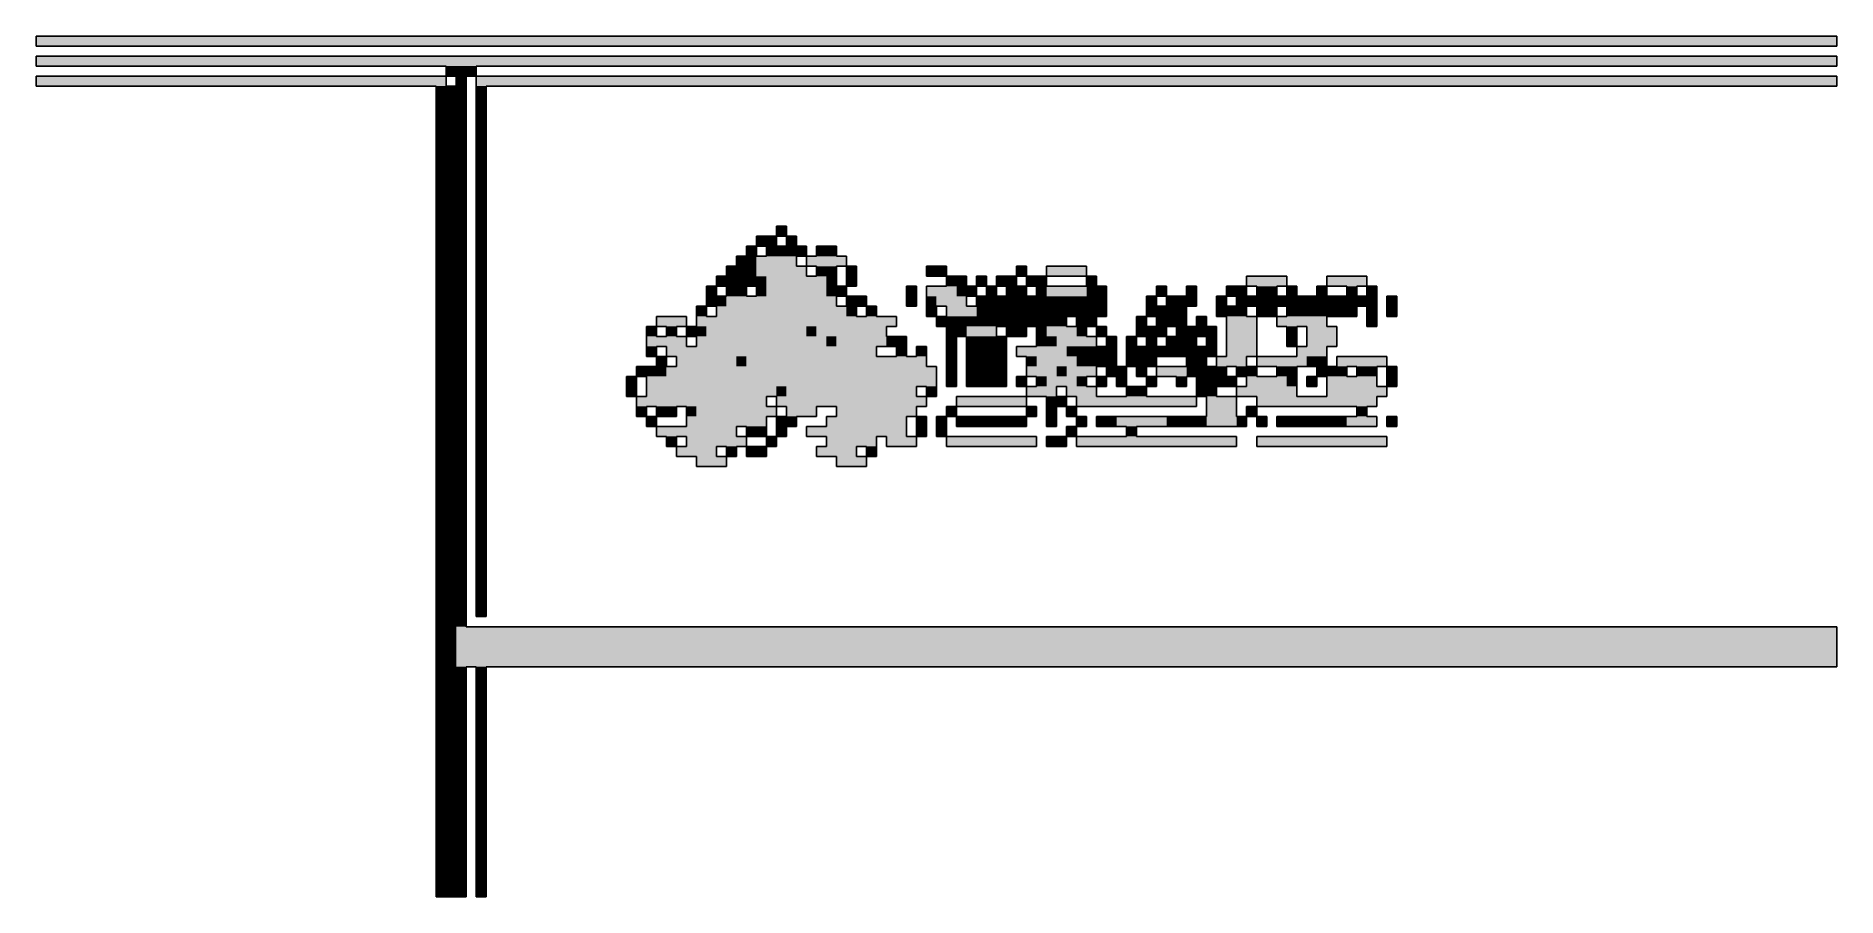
# Model space of a CAD drawing. Extents: x 0 to 180, y 0 to 86.
import ezdxf

# ---------------------------------------------------------------- set-up
doc = ezdxf.new("R2010")
doc.units = 0
doc.header["$MEASUREMENT"] = 0
doc.layers.add('SHEET', color=7, linetype='Continuous')

msp = doc.modelspace()

# ---------------------------------------------------------------- linework, layer by layer
at = {"layer": 'SHEET', "color": 5}
for p, q in [((0, 86), (1, 86)), ((0, 85), (0, 86)), ((0, 85), (1, 85)), ((1, 86), (2, 86)), ((1, 85), (2, 85)), ((2, 86), (3, 86)), ((2, 85), (3, 85)), ((3, 86), (4, 86)), ((3, 85), (4, 85)), ((4, 86), (5, 86)), ((4, 85), (5, 85)), ((5, 86), (6, 86)), ((5, 85), (6, 85)), ((6, 86), (7, 86)), ((6, 85), (7, 85)), ((7, 86), (8, 86)), ((7, 85), (8, 85)), ((8, 86), (9, 86)), ((8, 85), (9, 85)), ((9, 86), (10, 86)), ((9, 85), (10, 85)), ((10, 86), (11, 86)), ((10, 85), (11, 85)), ((11, 86), (12, 86)), ((11, 85), (12, 85)), ((12, 86), (13, 86)), ((12, 85), (13, 85)), ((13, 86), (14, 86)), ((13, 85), (14, 85)), ((14, 86), (15, 86)), ((14, 85), (15, 85)), ((15, 86), (16, 86)), ((15, 85), (16, 85)), ((16, 86), (17, 86)), ((16, 85), (17, 85)), ((17, 86), (18, 86)), ((17, 85), (18, 85)), ((18, 86), (19, 86)), ((18, 85), (19, 85)), ((19, 86), (20, 86)), ((19, 85), (20, 85)), ((20, 86), (21, 86)), ((20, 85), (21, 85)), ((21, 86), (22, 86)), ((21, 85), (22, 85)), ((22, 86), (23, 86)), ((22, 85), (23, 85)), ((23, 86), (24, 86)), ((23, 85), (24, 85)), ((24, 86), (25, 86)), ((24, 85), (25, 85)), ((25, 86), (26, 86)), ((25, 85), (26, 85)), ((26, 86), (27, 86)), ((26, 85), (27, 85)), ((27, 86), (28, 86)), ((27, 85), (28, 85)), ((28, 86), (29, 86)), ((28, 85), (29, 85)), ((29, 86), (30, 86)), ((29, 85), (30, 85)), ((30, 86), (31, 86)), ((30, 85), (31, 85)), ((31, 86), (32, 86)), ((31, 85), (32, 85)), ((32, 86), (33, 86)), ((32, 85), (33, 85)), ((33, 86), (34, 86)), ((33, 85), (34, 85)), ((34, 86), (35, 86)), ((34, 85), (35, 85)), ((35, 86), (36, 86)), ((35, 85), (36, 85)), ((36, 86), (37, 86)), ((36, 85), (37, 85)), ((37, 86), (38, 86)), ((37, 85), (38, 85)), ((38, 86), (39, 86)), ((38, 85), (39, 85)), ((39, 86), (40, 86)), ((39, 85), (40, 85)), ((40, 86), (41, 86)), ((40, 85), (41, 85)), ((41, 86), (42, 86)), ((41, 85), (42, 85)), ((42, 86), (43, 86)), ((42, 85), (43, 85)), ((43, 86), (44, 86)), ((43, 85), (44, 85)), ((44, 86), (45, 86)), ((44, 85), (45, 85)), ((45, 86), (46, 86)), ((45, 85), (46, 85)), ((46, 86), (47, 86)), ((46, 85), (47, 85)), ((47, 86), (48, 86)), ((47, 85), (48, 85)), ((48, 86), (49, 86)), ((48, 85), (49, 85)), ((49, 86), (50, 86)), ((49, 85), (50, 85)), ((50, 86), (51, 86)), ((50, 85), (51, 85)), ((51, 86), (52, 86)), ((51, 85), (52, 85)), ((52, 86), (53, 86)), ((52, 85), (53, 85)), ((53, 86), (54, 86)), ((53, 85), (54, 85)), ((54, 86), (55, 86)), ((54, 85), (55, 85)), ((55, 86), (56, 86)), ((55, 85), (56, 85)), ((56, 86), (57, 86)), ((56, 85), (57, 85)), ((57, 86), (58, 86)), ((57, 85), (58, 85)), ((58, 86), (59, 86)), ((58, 85), (59, 85)), ((59, 86), (60, 86)), ((59, 85), (60, 85)), ((60, 86), (61, 86)), ((60, 85), (61, 85)), ((61, 86), (62, 86)), ((61, 85), (62, 85)), ((62, 86), (63, 86)), ((62, 85), (63, 85)), ((63, 86), (64, 86)), ((63, 85), (64, 85)), ((64, 86), (65, 86)), ((64, 85), (65, 85)), ((65, 86), (66, 86)), ((65, 85), (66, 85)), ((66, 86), (67, 86)), ((66, 85), (67, 85)), ((67, 86), (68, 86)), ((67, 85), (68, 85)), ((68, 86), (69, 86)), ((68, 85), (69, 85)), ((69, 86), (70, 86)), ((69, 85), (70, 85)), ((70, 86), (71, 86)), ((70, 85), (71, 85)), ((71, 86), (72, 86)), ((71, 85), (72, 85)), ((72, 86), (73, 86)), ((72, 85), (73, 85)), ((73, 86), (74, 86)), ((73, 85), (74, 85)), ((74, 86), (75, 86)), ((74, 85), (75, 85)), ((75, 86), (76, 86)), ((75, 85), (76, 85)), ((76, 86), (77, 86)), ((76, 85), (77, 85)), ((77, 86), (78, 86)), ((77, 85), (78, 85)), ((78, 86), (79, 86)), ((78, 85), (79, 85)), ((79, 86), (80, 86)), ((79, 85), (80, 85)), ((80, 86), (81, 86)), ((80, 85), (81, 85)), ((81, 86), (82, 86)), ((81, 85), (82, 85)), ((82, 86), (83, 86)), ((82, 85), (83, 85)), ((83, 86), (84, 86)), ((83, 85), (84, 85)), ((84, 86), (85, 86)), ((84, 85), (85, 85)), ((85, 86), (86, 86)), ((85, 85), (86, 85)), ((86, 86), (87, 86)), ((86, 85), (87, 85)), ((87, 86), (88, 86)), ((87, 85), (88, 85)), ((88, 86), (89, 86)), ((88, 85), (89, 85)), ((89, 86), (90, 86)), ((89, 85), (90, 85)), ((90, 86), (91, 86)), ((90, 85), (91, 85)), ((91, 86), (92, 86)), ((91, 85), (92, 85)), ((92, 86), (93, 86)), ((92, 85), (93, 85)), ((93, 86), (94, 86)), ((93, 85), (94, 85)), ((94, 86), (95, 86)), ((94, 85), (95, 85)), ((95, 86), (96, 86)), ((95, 85), (96, 85)), ((96, 86), (97, 86)), ((96, 85), (97, 85)), ((97, 86), (98, 86)), ((97, 85), (98, 85)), ((98, 86), (99, 86)), ((98, 85), (99, 85)), ((99, 86), (100, 86)), ((99, 85), (100, 85)), ((100, 86), (101, 86)), ((100, 85), (101, 85)), ((101, 86), (102, 86)), ((101, 85), (102, 85)), ((102, 86), (103, 86)), ((102, 85), (103, 85)), ((103, 86), (104, 86)), ((103, 85), (104, 85)), ((104, 86), (105, 86)), ((104, 85), (105, 85)), ((105, 86), (106, 86)), ((105, 85), (106, 85)), ((106, 86), (107, 86)), ((106, 85), (107, 85)), ((107, 86), (108, 86)), ((107, 85), (108, 85)), ((108, 86), (109, 86)), ((108, 85), (109, 85)), ((109, 86), (110, 86)), ((109, 85), (110, 85)), ((110, 86), (111, 86)), ((110, 85), (111, 85)), ((111, 86), (112, 86)), ((111, 85), (112, 85)), ((112, 86), (113, 86)), ((112, 85), (113, 85)), ((113, 86), (114, 86)), ((113, 85), (114, 85)), ((114, 86), (115, 86)), ((114, 85), (115, 85)), ((115, 86), (116, 86)), ((115, 85), (116, 85)), ((116, 86), (117, 86)), ((116, 85), (117, 85)), ((117, 86), (118, 86)), ((117, 85), (118, 85)), ((118, 86), (119, 86)), ((118, 85), (119, 85)), ((119, 86), (120, 86)), ((119, 85), (120, 85)), ((120, 86), (121, 86)), ((120, 85), (121, 85)), ((121, 86), (122, 86)), ((121, 85), (122, 85)), ((122, 86), (123, 86)), ((122, 85), (123, 85)), ((123, 86), (124, 86)), ((123, 85), (124, 85)), ((124, 86), (125, 86)), ((124, 85), (125, 85)), ((125, 86), (126, 86)), ((125, 85), (126, 85)), ((126, 86), (127, 86)), ((126, 85), (127, 85)), ((127, 86), (128, 86)), ((127, 85), (128, 85)), ((128, 86), (129, 86)), ((128, 85), (129, 85)), ((129, 86), (130, 86)), ((129, 85), (130, 85)), ((130, 86), (131, 86)), ((130, 85), (131, 85)), ((131, 86), (132, 86)), ((131, 85), (132, 85)), ((132, 86), (133, 86)), ((132, 85), (133, 85)), ((133, 86), (134, 86)), ((133, 85), (134, 85)), ((134, 86), (135, 86)), ((134, 85), (135, 85)), ((135, 86), (136, 86)), ((135, 85), (136, 85)), ((136, 86), (137, 86)), ((136, 85), (137, 85)), ((137, 86), (138, 86)), ((137, 85), (138, 85)), ((138, 86), (139, 86)), ((138, 85), (139, 85)), ((139, 86), (140, 86)), ((139, 85), (140, 85)), ((140, 86), (141, 86)), ((140, 85), (141, 85)), ((141, 86), (142, 86)), ((141, 85), (142, 85)), ((142, 86), (143, 86)), ((142, 85), (143, 85)), ((143, 86), (144, 86)), ((143, 85), (144, 85)), ((144, 86), (145, 86)), ((144, 85), (145, 85)), ((145, 86), (146, 86)), ((145, 85), (146, 85)), ((146, 86), (147, 86)), ((146, 85), (147, 85)), ((147, 86), (148, 86)), ((147, 85), (148, 85)), ((148, 86), (149, 86)), ((148, 85), (149, 85)), ((149, 86), (150, 86)), ((149, 85), (150, 85)), ((150, 86), (151, 86)), ((150, 85), (151, 85)), ((151, 86), (152, 86)), ((151, 85), (152, 85)), ((152, 86), (153, 86)), ((152, 85), (153, 85)), ((153, 86), (154, 86)), ((153, 85), (154, 85)), ((154, 86), (155, 86)), ((154, 85), (155, 85)), ((155, 86), (156, 86)), ((155, 85), (156, 85)), ((156, 86), (157, 86)), ((156, 85), (157, 85)), ((157, 86), (158, 86)), ((157, 85), (158, 85)), ((158, 86), (159, 86)), ((158, 85), (159, 85)), ((159, 86), (160, 86)), ((159, 85), (160, 85)), ((160, 86), (161, 86)), ((160, 85), (161, 85)), ((161, 86), (162, 86)), ((161, 85), (162, 85)), ((162, 86), (163, 86)), ((162, 85), (163, 85)), ((163, 86), (164, 86)), ((163, 85), (164, 85)), ((164, 86), (165, 86)), ((164, 85), (165, 85)), ((165, 86), (166, 86)), ((165, 85), (166, 85)), ((166, 86), (167, 86)), ((166, 85), (167, 85)), ((167, 86), (168, 86)), ((167, 85), (168, 85)), ((168, 86), (169, 86)), ((168, 85), (169, 85)), ((169, 86), (170, 86)), ((169, 85), (170, 85)), ((170, 86), (171, 86)), ((170, 85), (171, 85)), ((171, 86), (172, 86)), ((171, 85), (172, 85)), ((172, 86), (173, 86)), ((172, 85), (173, 85)), ((173, 86), (174, 86)), ((173, 85), (174, 85)), ((174, 86), (175, 86)), ((174, 85), (175, 85)), ((175, 86), (176, 86)), ((175, 85), (176, 85)), ((176, 86), (177, 86)), ((176, 85), (177, 85)), ((177, 86), (178, 86)), ((177, 85), (178, 85)), ((178, 86), (179, 86)), ((178, 85), (179, 85)), ((179, 86), (180, 86)), ((179, 85), (180, 85)), ((180, 85), (180, 86)), ((0, 84), (1, 84)), ((0, 83), (0, 84)), ((0, 83), (1, 83)), ((1, 84), (2, 84)), ((1, 83), (2, 83)), ((2, 84), (3, 84)), ((2, 83), (3, 83)), ((3, 84), (4, 84)), ((3, 83), (4, 83)), ((4, 84), (5, 84)), ((4, 83), (5, 83)), ((5, 84), (6, 84)), ((5, 83), (6, 83)), ((6, 84), (7, 84)), ((6, 83), (7, 83)), ((7, 84), (8, 84)), ((7, 83), (8, 83)), ((8, 84), (9, 84)), ((8, 83), (9, 83)), ((9, 84), (10, 84)), ((9, 83), (10, 83)), ((10, 84), (11, 84)), ((10, 83), (11, 83)), ((11, 84), (12, 84)), ((11, 83), (12, 83)), ((12, 84), (13, 84)), ((12, 83), (13, 83)), ((13, 84), (14, 84)), ((13, 83), (14, 83)), ((14, 84), (15, 84)), ((14, 83), (15, 83)), ((15, 84), (16, 84)), ((15, 83), (16, 83)), ((16, 84), (17, 84)), ((16, 83), (17, 83)), ((17, 84), (18, 84)), ((17, 83), (18, 83)), ((18, 84), (19, 84)), ((18, 83), (19, 83)), ((19, 84), (20, 84)), ((19, 83), (20, 83)), ((20, 84), (21, 84)), ((20, 83), (21, 83)), ((21, 84), (22, 84)), ((21, 83), (22, 83)), ((22, 84), (23, 84)), ((22, 83), (23, 83)), ((23, 84), (24, 84)), ((23, 83), (24, 83)), ((24, 84), (25, 84)), ((24, 83), (25, 83)), ((25, 84), (26, 84)), ((25, 83), (26, 83)), ((26, 84), (27, 84)), ((26, 83), (27, 83)), ((27, 84), (28, 84)), ((27, 83), (28, 83)), ((28, 84), (29, 84)), ((28, 83), (29, 83)), ((29, 84), (30, 84)), ((29, 83), (30, 83)), ((30, 84), (31, 84)), ((30, 83), (31, 83)), ((31, 84), (32, 84)), ((31, 83), (32, 83)), ((32, 84), (33, 84)), ((32, 83), (33, 83)), ((33, 84), (34, 84)), ((33, 83), (34, 83)), ((34, 84), (35, 84)), ((34, 83), (35, 83)), ((35, 84), (36, 84)), ((35, 83), (36, 83)), ((36, 84), (37, 84)), ((36, 83), (37, 83)), ((37, 84), (38, 84)), ((37, 83), (38, 83)), ((38, 84), (39, 84)), ((38, 83), (39, 83)), ((39, 84), (40, 84)), ((39, 83), (40, 83)), ((40, 84), (41, 84)), ((40, 83), (41, 83)), ((41, 84), (42, 84)), ((41, 82), (41, 83)), ((42, 84), (43, 84)), ((43, 84), (44, 84)), ((44, 84), (45, 84)), ((44, 83), (45, 83)), ((45, 84), (46, 84)), ((45, 83), (46, 83)), ((46, 84), (47, 84)), ((46, 83), (47, 83)), ((47, 84), (48, 84)), ((47, 83), (48, 83)), ((48, 84), (49, 84)), ((48, 83), (49, 83)), ((49, 84), (50, 84)), ((49, 83), (50, 83)), ((50, 84), (51, 84)), ((50, 83), (51, 83)), ((51, 84), (52, 84)), ((51, 83), (52, 83)), ((52, 84), (53, 84)), ((52, 83), (53, 83)), ((53, 84), (54, 84)), ((53, 83), (54, 83)), ((54, 84), (55, 84)), ((54, 83), (55, 83)), ((55, 84), (56, 84)), ((55, 83), (56, 83)), ((56, 84), (57, 84)), ((56, 83), (57, 83)), ((57, 84), (58, 84)), ((57, 83), (58, 83)), ((58, 84), (59, 84)), ((58, 83), (59, 83)), ((59, 84), (60, 84)), ((59, 83), (60, 83)), ((60, 84), (61, 84)), ((60, 83), (61, 83)), ((61, 84), (62, 84)), ((61, 83), (62, 83)), ((62, 84), (63, 84)), ((62, 83), (63, 83)), ((63, 84), (64, 84)), ((63, 83), (64, 83)), ((64, 84), (65, 84)), ((64, 83), (65, 83)), ((65, 84), (66, 84)), ((65, 83), (66, 83)), ((66, 84), (67, 84)), ((66, 83), (67, 83)), ((67, 84), (68, 84)), ((67, 83), (68, 83)), ((68, 84), (69, 84)), ((68, 83), (69, 83)), ((69, 84), (70, 84)), ((69, 83), (70, 83)), ((70, 84), (71, 84)), ((70, 83), (71, 83)), ((71, 84), (72, 84)), ((71, 83), (72, 83)), ((72, 84), (73, 84)), ((72, 83), (73, 83)), ((73, 84), (74, 84)), ((73, 83), (74, 83)), ((74, 84), (75, 84)), ((74, 83), (75, 83)), ((75, 84), (76, 84)), ((75, 83), (76, 83)), ((76, 84), (77, 84)), ((76, 83), (77, 83)), ((77, 84), (78, 84)), ((77, 83), (78, 83)), ((78, 84), (79, 84)), ((78, 83), (79, 83)), ((79, 84), (80, 84)), ((79, 83), (80, 83)), ((80, 84), (81, 84)), ((80, 83), (81, 83)), ((81, 84), (82, 84)), ((81, 83), (82, 83)), ((82, 84), (83, 84)), ((82, 83), (83, 83)), ((83, 84), (84, 84)), ((83, 83), (84, 83)), ((84, 84), (85, 84)), ((84, 83), (85, 83)), ((85, 84), (86, 84)), ((85, 83), (86, 83)), ((86, 84), (87, 84)), ((86, 83), (87, 83)), ((87, 84), (88, 84)), ((87, 83), (88, 83)), ((88, 84), (89, 84)), ((88, 83), (89, 83)), ((89, 84), (90, 84)), ((89, 83), (90, 83)), ((90, 84), (91, 84)), ((90, 83), (91, 83)), ((91, 84), (92, 84)), ((91, 83), (92, 83)), ((92, 84), (93, 84)), ((92, 83), (93, 83)), ((93, 84), (94, 84)), ((93, 83), (94, 83)), ((94, 84), (95, 84)), ((94, 83), (95, 83)), ((95, 84), (96, 84)), ((95, 83), (96, 83)), ((96, 84), (97, 84)), ((96, 83), (97, 83)), ((97, 84), (98, 84)), ((97, 83), (98, 83)), ((98, 84), (99, 84)), ((98, 83), (99, 83)), ((99, 84), (100, 84)), ((99, 83), (100, 83)), ((100, 84), (101, 84)), ((100, 83), (101, 83)), ((101, 84), (102, 84)), ((101, 83), (102, 83)), ((102, 84), (103, 84)), ((102, 83), (103, 83)), ((103, 84), (104, 84)), ((103, 83), (104, 83)), ((104, 84), (105, 84)), ((104, 83), (105, 83)), ((105, 84), (106, 84)), ((105, 83), (106, 83)), ((106, 84), (107, 84)), ((106, 83), (107, 83)), ((107, 84), (108, 84)), ((107, 83), (108, 83)), ((108, 84), (109, 84)), ((108, 83), (109, 83)), ((109, 84), (110, 84)), ((109, 83), (110, 83)), ((110, 84), (111, 84)), ((110, 83), (111, 83)), ((111, 84), (112, 84)), ((111, 83), (112, 83)), ((112, 84), (113, 84)), ((112, 83), (113, 83)), ((113, 84), (114, 84)), ((113, 83), (114, 83)), ((114, 84), (115, 84)), ((114, 83), (115, 83)), ((115, 84), (116, 84)), ((115, 83), (116, 83)), ((116, 84), (117, 84)), ((116, 83), (117, 83)), ((117, 84), (118, 84)), ((117, 83), (118, 83)), ((118, 84), (119, 84)), ((118, 83), (119, 83)), ((119, 84), (120, 84)), ((119, 83), (120, 83)), ((120, 84), (121, 84)), ((120, 83), (121, 83)), ((121, 84), (122, 84)), ((121, 83), (122, 83)), ((122, 84), (123, 84)), ((122, 83), (123, 83)), ((123, 84), (124, 84)), ((123, 83), (124, 83)), ((124, 84), (125, 84)), ((124, 83), (125, 83)), ((125, 84), (126, 84)), ((125, 83), (126, 83)), ((126, 84), (127, 84)), ((126, 83), (127, 83)), ((127, 84), (128, 84)), ((127, 83), (128, 83)), ((128, 84), (129, 84)), ((128, 83), (129, 83)), ((129, 84), (130, 84)), ((129, 83), (130, 83)), ((130, 84), (131, 84)), ((130, 83), (131, 83)), ((131, 84), (132, 84)), ((131, 83), (132, 83)), ((132, 84), (133, 84)), ((132, 83), (133, 83)), ((133, 84), (134, 84)), ((133, 83), (134, 83)), ((134, 84), (135, 84)), ((134, 83), (135, 83)), ((135, 84), (136, 84)), ((135, 83), (136, 83)), ((136, 84), (137, 84)), ((136, 83), (137, 83)), ((137, 84), (138, 84)), ((137, 83), (138, 83)), ((138, 84), (139, 84)), ((138, 83), (139, 83)), ((139, 84), (140, 84)), ((139, 83), (140, 83)), ((140, 84), (141, 84)), ((140, 83), (141, 83)), ((141, 84), (142, 84)), ((141, 83), (142, 83)), ((142, 84), (143, 84)), ((142, 83), (143, 83)), ((143, 84), (144, 84)), ((143, 83), (144, 83)), ((144, 84), (145, 84)), ((144, 83), (145, 83)), ((145, 84), (146, 84)), ((145, 83), (146, 83)), ((146, 84), (147, 84)), ((146, 83), (147, 83)), ((147, 84), (148, 84)), ((147, 83), (148, 83)), ((148, 84), (149, 84)), ((148, 83), (149, 83)), ((149, 84), (150, 84)), ((149, 83), (150, 83)), ((150, 84), (151, 84)), ((150, 83), (151, 83)), ((151, 84), (152, 84)), ((151, 83), (152, 83)), ((152, 84), (153, 84)), ((152, 83), (153, 83)), ((153, 84), (154, 84)), ((153, 83), (154, 83)), ((154, 84), (155, 84)), ((154, 83), (155, 83)), ((155, 84), (156, 84)), ((155, 83), (156, 83)), ((156, 84), (157, 84)), ((156, 83), (157, 83)), ((157, 84), (158, 84)), ((157, 83), (158, 83)), ((158, 84), (159, 84)), ((158, 83), (159, 83)), ((159, 84), (160, 84)), ((159, 83), (160, 83)), ((160, 84), (161, 84)), ((160, 83), (161, 83)), ((161, 84), (162, 84)), ((161, 83), (162, 83)), ((162, 84), (163, 84)), ((162, 83), (163, 83)), ((163, 84), (164, 84)), ((163, 83), (164, 83)), ((164, 84), (165, 84)), ((164, 83), (165, 83)), ((165, 84), (166, 84)), ((165, 83), (166, 83)), ((166, 84), (167, 84)), ((166, 83), (167, 83)), ((167, 84), (168, 84)), ((167, 83), (168, 83)), ((168, 84), (169, 84)), ((168, 83), (169, 83)), ((169, 84), (170, 84)), ((169, 83), (170, 83)), ((170, 84), (171, 84)), ((170, 83), (171, 83)), ((171, 84), (172, 84)), ((171, 83), (172, 83)), ((172, 84), (173, 84)), ((172, 83), (173, 83)), ((173, 84), (174, 84)), ((173, 83), (174, 83)), ((174, 84), (175, 84)), ((174, 83), (175, 83)), ((175, 84), (176, 84)), ((175, 83), (176, 83)), ((176, 84), (177, 84)), ((176, 83), (177, 83)), ((177, 84), (178, 84)), ((177, 83), (178, 83)), ((178, 84), (179, 84)), ((178, 83), (179, 83)), ((179, 84), (180, 84)), ((179, 83), (180, 83)), ((180, 83), (180, 84)), ((0, 82), (1, 82)), ((0, 81), (0, 82)), ((0, 81), (1, 81)), ((1, 82), (2, 82)), ((1, 81), (2, 81)), ((2, 82), (3, 82)), ((2, 81), (3, 81)), ((3, 82), (4, 82)), ((3, 81), (4, 81)), ((4, 82), (5, 82)), ((4, 81), (5, 81)), ((5, 82), (6, 82)), ((5, 81), (6, 81)), ((6, 82), (7, 82)), ((6, 81), (7, 81)), ((7, 82), (8, 82)), ((7, 81), (8, 81)), ((8, 82), (9, 82)), ((8, 81), (9, 81)), ((9, 82), (10, 82)), ((9, 81), (10, 81)), ((10, 82), (11, 82)), ((10, 81), (11, 81)), ((11, 82), (12, 82)), ((11, 81), (12, 81)), ((12, 82), (13, 82)), ((12, 81), (13, 81)), ((13, 82), (14, 82)), ((13, 81), (14, 81)), ((14, 82), (15, 82)), ((14, 81), (15, 81)), ((15, 82), (16, 82)), ((15, 81), (16, 81)), ((16, 82), (17, 82)), ((16, 81), (17, 81)), ((17, 82), (18, 82)), ((17, 81), (18, 81)), ((18, 82), (19, 82)), ((18, 81), (19, 81)), ((19, 82), (20, 82)), ((19, 81), (20, 81)), ((20, 82), (21, 82)), ((20, 81), (21, 81)), ((21, 82), (22, 82)), ((21, 81), (22, 81)), ((22, 82), (23, 82)), ((22, 81), (23, 81)), ((23, 82), (24, 82)), ((23, 81), (24, 81)), ((24, 82), (25, 82)), ((24, 81), (25, 81)), ((25, 82), (26, 82)), ((25, 81), (26, 81)), ((26, 82), (27, 82)), ((26, 81), (27, 81)), ((27, 82), (28, 82)), ((27, 81), (28, 81)), ((28, 82), (29, 82)), ((28, 81), (29, 81)), ((29, 82), (30, 82)), ((29, 81), (30, 81)), ((30, 82), (31, 82)), ((30, 81), (31, 81)), ((31, 82), (32, 82)), ((31, 81), (32, 81)), ((32, 82), (33, 82)), ((32, 81), (33, 81)), ((33, 82), (34, 82)), ((33, 81), (34, 81)), ((34, 82), (35, 82)), ((34, 81), (35, 81)), ((35, 82), (36, 82)), ((35, 81), (36, 81)), ((36, 82), (37, 82)), ((36, 81), (37, 81)), ((37, 82), (38, 82)), ((37, 81), (38, 81)), ((38, 82), (39, 82)), ((38, 81), (39, 81)), ((39, 82), (40, 82)), ((39, 81), (40, 81)), ((40, 82), (41, 82)), ((40, 80), (40, 81)), ((41, 82), (42, 82)), ((41, 81), (41, 82)), ((42, 81), (42, 82)), ((43, 81), (43, 82)), ((43, 80), (43, 81)), ((44, 82), (45, 82)), ((44, 81), (44, 82)), ((44, 80), (44, 81)), ((45, 82), (46, 82)), ((45, 81), (46, 81)), ((45, 80), (45, 81)), ((46, 82), (47, 82)), ((46, 81), (47, 81)), ((47, 82), (48, 82)), ((47, 81), (48, 81)), ((48, 82), (49, 82)), ((48, 81), (49, 81)), ((49, 82), (50, 82)), ((49, 81), (50, 81)), ((50, 82), (51, 82)), ((50, 81), (51, 81)), ((51, 82), (52, 82)), ((51, 81), (52, 81)), ((52, 82), (53, 82)), ((52, 81), (53, 81)), ((53, 82), (54, 82)), ((53, 81), (54, 81)), ((54, 82), (55, 82)), ((54, 81), (55, 81)), ((55, 82), (56, 82)), ((55, 81), (56, 81)), ((56, 82), (57, 82)), ((56, 81), (57, 81)), ((57, 82), (58, 82)), ((57, 81), (58, 81)), ((58, 82), (59, 82)), ((58, 81), (59, 81)), ((59, 82), (60, 82)), ((59, 81), (60, 81)), ((60, 82), (61, 82)), ((60, 81), (61, 81)), ((61, 82), (62, 82)), ((61, 81), (62, 81)), ((62, 82), (63, 82)), ((62, 81), (63, 81)), ((63, 82), (64, 82)), ((63, 81), (64, 81)), ((64, 82), (65, 82)), ((64, 81), (65, 81)), ((65, 82), (66, 82)), ((65, 81), (66, 81)), ((66, 82), (67, 82)), ((66, 81), (67, 81)), ((67, 82), (68, 82)), ((67, 81), (68, 81)), ((68, 82), (69, 82)), ((68, 81), (69, 81)), ((69, 82), (70, 82)), ((69, 81), (70, 81)), ((70, 82), (71, 82)), ((70, 81), (71, 81)), ((71, 82), (72, 82)), ((71, 81), (72, 81)), ((72, 82), (73, 82)), ((72, 81), (73, 81)), ((73, 82), (74, 82)), ((73, 81), (74, 81)), ((74, 82), (75, 82)), ((74, 81), (75, 81)), ((75, 82), (76, 82)), ((75, 81), (76, 81)), ((76, 82), (77, 82)), ((76, 81), (77, 81)), ((77, 82), (78, 82)), ((77, 81), (78, 81)), ((78, 82), (79, 82)), ((78, 81), (79, 81)), ((79, 82), (80, 82)), ((79, 81), (80, 81)), ((80, 82), (81, 82)), ((80, 81), (81, 81)), ((81, 82), (82, 82)), ((81, 81), (82, 81)), ((82, 82), (83, 82)), ((82, 81), (83, 81)), ((83, 82), (84, 82)), ((83, 81), (84, 81)), ((84, 82), (85, 82)), ((84, 81), (85, 81)), ((85, 82), (86, 82)), ((85, 81), (86, 81)), ((86, 82), (87, 82)), ((86, 81), (87, 81)), ((87, 82), (88, 82)), ((87, 81), (88, 81)), ((88, 82), (89, 82)), ((88, 81), (89, 81)), ((89, 82), (90, 82)), ((89, 81), (90, 81)), ((90, 82), (91, 82)), ((90, 81), (91, 81)), ((91, 82), (92, 82)), ((91, 81), (92, 81)), ((92, 82), (93, 82)), ((92, 81), (93, 81)), ((93, 82), (94, 82)), ((93, 81), (94, 81)), ((94, 82), (95, 82)), ((94, 81), (95, 81)), ((95, 82), (96, 82)), ((95, 81), (96, 81)), ((96, 82), (97, 82)), ((96, 81), (97, 81)), ((97, 82), (98, 82)), ((97, 81), (98, 81)), ((98, 82), (99, 82)), ((98, 81), (99, 81)), ((99, 82), (100, 82)), ((99, 81), (100, 81)), ((100, 82), (101, 82)), ((100, 81), (101, 81)), ((101, 82), (102, 82)), ((101, 81), (102, 81)), ((102, 82), (103, 82)), ((102, 81), (103, 81)), ((103, 82), (104, 82)), ((103, 81), (104, 81)), ((104, 82), (105, 82)), ((104, 81), (105, 81)), ((105, 82), (106, 82)), ((105, 81), (106, 81)), ((106, 82), (107, 82)), ((106, 81), (107, 81)), ((107, 82), (108, 82)), ((107, 81), (108, 81)), ((108, 82), (109, 82)), ((108, 81), (109, 81)), ((109, 82), (110, 82)), ((109, 81), (110, 81)), ((110, 82), (111, 82)), ((110, 81), (111, 81)), ((111, 82), (112, 82)), ((111, 81), (112, 81)), ((112, 82), (113, 82)), ((112, 81), (113, 81)), ((113, 82), (114, 82)), ((113, 81), (114, 81)), ((114, 82), (115, 82)), ((114, 81), (115, 81)), ((115, 82), (116, 82)), ((115, 81), (116, 81)), ((116, 82), (117, 82)), ((116, 81), (117, 81)), ((117, 82), (118, 82)), ((117, 81), (118, 81)), ((118, 82), (119, 82)), ((118, 81), (119, 81)), ((119, 82), (120, 82)), ((119, 81), (120, 81)), ((120, 82), (121, 82)), ((120, 81), (121, 81)), ((121, 82), (122, 82)), ((121, 81), (122, 81)), ((122, 82), (123, 82)), ((122, 81), (123, 81)), ((123, 82), (124, 82)), ((123, 81), (124, 81)), ((124, 82), (125, 82)), ((124, 81), (125, 81)), ((125, 82), (126, 82)), ((125, 81), (126, 81)), ((126, 82), (127, 82)), ((126, 81), (127, 81)), ((127, 82), (128, 82)), ((127, 81), (128, 81)), ((128, 82), (129, 82)), ((128, 81), (129, 81)), ((129, 82), (130, 82)), ((129, 81), (130, 81)), ((130, 82), (131, 82)), ((130, 81), (131, 81)), ((131, 82), (132, 82)), ((131, 81), (132, 81)), ((132, 82), (133, 82)), ((132, 81), (133, 81)), ((133, 82), (134, 82)), ((133, 81), (134, 81)), ((134, 82), (135, 82)), ((134, 81), (135, 81)), ((135, 82), (136, 82)), ((135, 81), (136, 81)), ((136, 82), (137, 82)), ((136, 81), (137, 81)), ((137, 82), (138, 82)), ((137, 81), (138, 81)), ((138, 82), (139, 82)), ((138, 81), (139, 81)), ((139, 82), (140, 82)), ((139, 81), (140, 81)), ((140, 82), (141, 82)), ((140, 81), (141, 81)), ((141, 82), (142, 82)), ((141, 81), (142, 81)), ((142, 82), (143, 82)), ((142, 81), (143, 81)), ((143, 82), (144, 82)), ((143, 81), (144, 81)), ((144, 82), (145, 82)), ((144, 81), (145, 81)), ((145, 82), (146, 82)), ((145, 81), (146, 81)), ((146, 82), (147, 82)), ((146, 81), (147, 81)), ((147, 82), (148, 82)), ((147, 81), (148, 81)), ((148, 82), (149, 82)), ((148, 81), (149, 81)), ((149, 82), (150, 82)), ((149, 81), (150, 81)), ((150, 82), (151, 82)), ((150, 81), (151, 81)), ((151, 82), (152, 82)), ((151, 81), (152, 81)), ((152, 82), (153, 82)), ((152, 81), (153, 81)), ((153, 82), (154, 82)), ((153, 81), (154, 81)), ((154, 82), (155, 82)), ((154, 81), (155, 81)), ((155, 82), (156, 82)), ((155, 81), (156, 81)), ((156, 82), (157, 82)), ((156, 81), (157, 81)), ((157, 82), (158, 82)), ((157, 81), (158, 81)), ((158, 82), (159, 82)), ((158, 81), (159, 81)), ((159, 82), (160, 82)), ((159, 81), (160, 81)), ((160, 82), (161, 82)), ((160, 81), (161, 81)), ((161, 82), (162, 82)), ((161, 81), (162, 81)), ((162, 82), (163, 82)), ((162, 81), (163, 81)), ((163, 82), (164, 82)), ((163, 81), (164, 81)), ((164, 82), (165, 82)), ((164, 81), (165, 81)), ((165, 82), (166, 82)), ((165, 81), (166, 81)), ((166, 82), (167, 82)), ((166, 81), (167, 81)), ((167, 82), (168, 82)), ((167, 81), (168, 81)), ((168, 82), (169, 82)), ((168, 81), (169, 81)), ((169, 82), (170, 82)), ((169, 81), (170, 81)), ((170, 82), (171, 82)), ((170, 81), (171, 81)), ((171, 82), (172, 82)), ((171, 81), (172, 81)), ((172, 82), (173, 82)), ((172, 81), (173, 81)), ((173, 82), (174, 82)), ((173, 81), (174, 81)), ((174, 82), (175, 82)), ((174, 81), (175, 81)), ((175, 82), (176, 82)), ((175, 81), (176, 81)), ((176, 82), (177, 82)), ((176, 81), (177, 81)), ((177, 82), (178, 82)), ((177, 81), (178, 81)), ((178, 82), (179, 82)), ((178, 81), (179, 81)), ((179, 82), (180, 82)), ((179, 81), (180, 81)), ((180, 81), (180, 82)), ((40, 79), (40, 80)), ((43, 79), (43, 80)), ((44, 79), (44, 80)), ((45, 79), (45, 80)), ((40, 78), (40, 79)), ((40, 77), (40, 78)), ((43, 78), (43, 79)), ((43, 77), (43, 78)), ((44, 78), (44, 79)), ((44, 77), (44, 78)), ((45, 78), (45, 79)), ((45, 77), (45, 78)), ((40, 76), (40, 77)), ((40, 75), (40, 76)), ((43, 76), (43, 77)), ((43, 75), (43, 76)), ((44, 76), (44, 77)), ((44, 75), (44, 76)), ((45, 76), (45, 77)), ((45, 75), (45, 76)), ((40, 74), (40, 75)), ((40, 73), (40, 74)), ((43, 74), (43, 75)), ((43, 73), (43, 74)), ((44, 74), (44, 75)), ((44, 73), (44, 74)), ((45, 74), (45, 75)), ((45, 73), (45, 74)), ((40, 72), (40, 73)), ((40, 71), (40, 72)), ((43, 72), (43, 73)), ((43, 71), (43, 72)), ((44, 72), (44, 73)), ((44, 71), (44, 72)), ((45, 72), (45, 73)), ((45, 71), (45, 72)), ((40, 70), (40, 71)), ((43, 70), (43, 71)), ((44, 70), (44, 71)), ((45, 70), (45, 71)), ((40, 69), (40, 70)), ((40, 68), (40, 69)), ((43, 69), (43, 70)), ((43, 68), (43, 69)), ((44, 69), (44, 70)), ((44, 68), (44, 69)), ((45, 69), (45, 70)), ((45, 68), (45, 69)), ((40, 67), (40, 68)), ((40, 66), (40, 67)), ((43, 67), (43, 68)), ((43, 66), (43, 67)), ((44, 67), (44, 68)), ((44, 66), (44, 67)), ((45, 67), (45, 68)), ((45, 66), (45, 67)), ((74, 67), (75, 67)), ((74, 66), (74, 67)), ((75, 66), (75, 67)), ((40, 65), (40, 66)), ((40, 64), (40, 65)), ((43, 65), (43, 66)), ((43, 64), (43, 65)), ((44, 65), (44, 66)), ((44, 64), (44, 65)), ((45, 65), (45, 66)), ((45, 64), (45, 65)), ((71, 65), (72, 65)), ((71, 64), (71, 65)), ((72, 66), (73, 66)), ((72, 65), (72, 66)), ((72, 65), (73, 65)), ((72, 64), (72, 65)), ((73, 66), (74, 66)), ((74, 66), (75, 66)), ((74, 65), (74, 66)), ((75, 66), (76, 66)), ((75, 65), (75, 66)), ((76, 65), (76, 66)), ((76, 65), (77, 65)), ((77, 64), (77, 65)), ((78, 65), (79, 65)), ((78, 64), (78, 65)), ((79, 65), (80, 65)), ((80, 64), (80, 65)), ((40, 63), (40, 64)), ((40, 62), (40, 63)), ((43, 63), (43, 64)), ((43, 62), (43, 63)), ((44, 63), (44, 64)), ((44, 62), (44, 63)), ((45, 63), (45, 64)), ((45, 62), (45, 63)), ((69, 63), (70, 63)), ((69, 62), (69, 63)), ((70, 64), (71, 64)), ((70, 63), (70, 64)), ((76, 64), (77, 64)), ((77, 64), (78, 64)), ((77, 63), (77, 64)), ((77, 63), (78, 63)), ((80, 64), (81, 64)), ((80, 63), (81, 63)), ((81, 63), (81, 64)), ((81, 63), (82, 63)), ((81, 62), (81, 63)), ((82, 62), (82, 63)), ((89, 63), (90, 63)), ((89, 62), (89, 63)), ((90, 63), (91, 63)), ((91, 62), (91, 63)), ((98, 63), (99, 63)), ((98, 62), (98, 63)), ((99, 62), (99, 63)), ((101, 63), (102, 63)), ((101, 62), (101, 63)), ((102, 63), (103, 63)), ((103, 63), (104, 63)), ((104, 63), (105, 63)), ((105, 62), (105, 63)), ((40, 61), (40, 62)), ((43, 61), (43, 62)), ((44, 61), (44, 62)), ((45, 61), (45, 62)), ((68, 62), (69, 62)), ((68, 61), (68, 62)), ((81, 61), (81, 62)), ((82, 61), (82, 62)), ((89, 62), (90, 62)), ((90, 62), (91, 62)), ((91, 62), (92, 62)), ((91, 61), (91, 62)), ((92, 62), (93, 62)), ((93, 61), (93, 62)), ((94, 62), (95, 62)), ((94, 61), (94, 62)), ((95, 61), (95, 62)), ((96, 62), (97, 62)), ((96, 61), (96, 62)), ((97, 62), (98, 62)), ((98, 62), (99, 62)), ((98, 61), (98, 62)), ((99, 62), (100, 62)), ((99, 61), (99, 62)), ((100, 62), (101, 62)), ((101, 62), (102, 62)), ((101, 61), (101, 62)), ((102, 62), (103, 62)), ((103, 62), (104, 62)), ((104, 62), (105, 62)), ((105, 62), (106, 62)), ((105, 61), (105, 62)), ((106, 61), (106, 62)), ((121, 62), (122, 62)), ((121, 61), (121, 62)), ((122, 62), (123, 62)), ((123, 62), (124, 62)), ((124, 62), (125, 62)), ((125, 61), (125, 62)), ((129, 62), (130, 62)), ((129, 61), (129, 62)), ((130, 62), (131, 62)), ((131, 62), (132, 62)), ((132, 62), (133, 62)), ((133, 61), (133, 62)), ((40, 60), (40, 61)), ((40, 59), (40, 60)), ((43, 60), (43, 61)), ((43, 59), (43, 60)), ((44, 60), (44, 61)), ((44, 59), (44, 60)), ((45, 60), (45, 61)), ((45, 59), (45, 60)), ((67, 61), (68, 61)), ((67, 60), (67, 61)), ((67, 59), (67, 60)), ((68, 61), (69, 61)), ((68, 60), (68, 61)), ((71, 61), (72, 61)), ((72, 60), (72, 61)), ((80, 61), (81, 61)), ((80, 60), (81, 60)), ((81, 61), (82, 61)), ((81, 60), (81, 61)), ((81, 60), (82, 60)), ((81, 59), (81, 60)), ((82, 60), (83, 60)), ((83, 59), (83, 60)), ((87, 61), (88, 61)), ((87, 60), (87, 61)), ((87, 59), (87, 60)), ((88, 60), (88, 61)), ((88, 59), (88, 60)), ((89, 59), (89, 60)), ((93, 61), (94, 61)), ((93, 60), (94, 60)), ((94, 61), (95, 61)), ((94, 60), (94, 61)), ((94, 60), (95, 60)), ((94, 59), (94, 60)), ((95, 61), (96, 61)), ((95, 60), (95, 61)), ((96, 61), (97, 61)), ((96, 60), (96, 61)), ((99, 61), (100, 61)), ((106, 61), (107, 61)), ((107, 60), (107, 61)), ((107, 59), (107, 60)), ((111, 60), (112, 60)), ((111, 59), (111, 60)), ((112, 61), (113, 61)), ((112, 60), (112, 61)), ((112, 60), (113, 60)), ((112, 59), (112, 60)), ((113, 60), (113, 61)), ((113, 60), (114, 60)), ((113, 59), (113, 60)), ((115, 61), (116, 61)), ((115, 60), (115, 61)), ((116, 60), (116, 61)), ((116, 59), (116, 60)), ((118, 60), (119, 60)), ((118, 59), (118, 60)), ((119, 61), (120, 61)), ((119, 60), (119, 61)), ((119, 60), (120, 60)), ((119, 59), (119, 60)), ((120, 61), (121, 61)), ((120, 59), (120, 60)), ((121, 61), (122, 61)), ((121, 60), (121, 61)), ((121, 60), (122, 60)), ((124, 61), (125, 61)), ((124, 60), (125, 60)), ((125, 61), (126, 61)), ((125, 60), (125, 61)), ((126, 60), (126, 61)), ((126, 60), (127, 60)), ((127, 60), (128, 60)), ((128, 61), (129, 61)), ((128, 60), (128, 61)), ((129, 61), (130, 61)), ((129, 60), (129, 61)), ((129, 60), (130, 60)), ((130, 61), (131, 61)), ((132, 61), (133, 61)), ((132, 60), (133, 60)), ((133, 61), (134, 61)), ((133, 60), (133, 61)), ((134, 60), (134, 61)), ((134, 59), (134, 60)), ((135, 60), (136, 60)), ((135, 59), (135, 60)), ((136, 59), (136, 60)), ((40, 58), (40, 59)), ((40, 57), (40, 58)), ((43, 58), (43, 59)), ((43, 57), (43, 58)), ((44, 58), (44, 59)), ((44, 57), (44, 58)), ((45, 58), (45, 59)), ((45, 57), (45, 58)), ((62, 58), (63, 58)), ((62, 57), (62, 58)), ((63, 58), (64, 58)), ((64, 58), (65, 58)), ((65, 57), (65, 58)), ((66, 59), (67, 59)), ((66, 58), (66, 59)), ((66, 57), (66, 58)), ((67, 59), (68, 59)), ((67, 58), (67, 59)), ((67, 58), (68, 58)), ((82, 59), (83, 59)), ((82, 58), (83, 58)), ((83, 59), (84, 59)), ((83, 58), (83, 59)), ((84, 58), (84, 59)), ((84, 58), (85, 58)), ((85, 58), (86, 58)), ((86, 57), (86, 58)), ((87, 59), (88, 59)), ((89, 58), (89, 59)), ((89, 58), (90, 58)), ((90, 58), (90, 59)), ((90, 58), (91, 58)), ((90, 57), (90, 58)), ((103, 58), (104, 58)), ((104, 57), (104, 58)), ((106, 58), (107, 58)), ((106, 57), (106, 58)), ((107, 58), (107, 59)), ((110, 58), (111, 58)), ((110, 57), (110, 58)), ((111, 58), (111, 59)), ((111, 58), (112, 58)), ((111, 57), (111, 58)), ((112, 57), (112, 58)), ((115, 59), (116, 59)), ((115, 58), (115, 59)), ((115, 57), (115, 58)), ((116, 58), (117, 58)), ((116, 57), (116, 58)), ((117, 57), (117, 58)), ((118, 58), (118, 59)), ((118, 58), (119, 58)), ((119, 57), (119, 58)), ((121, 59), (122, 59)), ((121, 58), (121, 59)), ((121, 58), (122, 58)), ((122, 58), (122, 59)), ((122, 58), (123, 58)), ((122, 57), (122, 58)), ((123, 58), (124, 58)), ((124, 59), (125, 59)), ((124, 58), (124, 59)), ((124, 58), (125, 58)), ((124, 57), (124, 58)), ((129, 57), (129, 58)), ((130, 58), (131, 58)), ((131, 58), (132, 58)), ((132, 59), (133, 59)), ((132, 58), (132, 59)), ((133, 57), (133, 58)), ((134, 57), (134, 58)), ((135, 58), (135, 59)), ((135, 58), (136, 58)), ((136, 58), (136, 59)), ((40, 56), (40, 57)), ((40, 55), (40, 56)), ((43, 56), (43, 57)), ((43, 55), (43, 56)), ((44, 56), (44, 57)), ((44, 55), (44, 56)), ((45, 56), (45, 57)), ((45, 55), (45, 56)), ((61, 57), (62, 57)), ((61, 56), (61, 57)), ((61, 55), (61, 56)), ((62, 57), (63, 57)), ((62, 56), (62, 57)), ((62, 56), (63, 56)), ((63, 56), (63, 57)), ((64, 57), (65, 57)), ((64, 56), (64, 57)), ((64, 56), (65, 56)), ((65, 57), (66, 57)), ((65, 56), (65, 57)), ((65, 56), (66, 56)), ((65, 55), (65, 56)), ((66, 55), (66, 56)), ((85, 57), (86, 57)), ((85, 56), (85, 57)), ((86, 56), (87, 56)), ((87, 55), (87, 56)), ((90, 57), (91, 57)), ((91, 56), (91, 57)), ((91, 55), (91, 56)), ((92, 55), (92, 56)), ((96, 56), (97, 56)), ((97, 56), (97, 57)), ((97, 56), (98, 56)), ((97, 55), (97, 56)), ((98, 56), (99, 56)), ((99, 56), (99, 57)), ((100, 55), (100, 56)), ((105, 57), (106, 57)), ((106, 57), (107, 57)), ((106, 56), (106, 57)), ((106, 56), (107, 56)), ((107, 56), (107, 57)), ((107, 56), (108, 56)), ((107, 55), (107, 56)), ((108, 55), (108, 56)), ((109, 56), (110, 56)), ((109, 55), (109, 56)), ((110, 56), (110, 57)), ((110, 56), (111, 56)), ((110, 55), (110, 56)), ((111, 55), (111, 56)), ((112, 55), (112, 56)), ((113, 56), (114, 56)), ((113, 55), (113, 56)), ((114, 56), (114, 57)), ((116, 56), (117, 56)), ((116, 55), (116, 56)), ((117, 57), (118, 57)), ((117, 55), (117, 56)), ((118, 56), (118, 57)), ((118, 55), (118, 56)), ((119, 56), (119, 57)), ((119, 55), (119, 56)), ((122, 56), (122, 57)), ((122, 55), (122, 56)), ((124, 57), (125, 57)), ((125, 56), (125, 57)), ((125, 55), (125, 56)), ((126, 57), (127, 57)), ((126, 56), (126, 57)), ((126, 55), (126, 56)), ((127, 56), (127, 57)), ((127, 55), (127, 56)), ((129, 57), (130, 57)), ((130, 56), (130, 57)), ((130, 55), (130, 56)), ((133, 57), (134, 57)), ((40, 54), (40, 55)), ((40, 53), (40, 54)), ((43, 54), (43, 55)), ((43, 53), (43, 54)), ((44, 54), (44, 55)), ((44, 53), (44, 54)), ((45, 54), (45, 55)), ((45, 53), (45, 54)), ((61, 54), (61, 55)), ((61, 54), (62, 54)), ((62, 55), (63, 55)), ((62, 54), (62, 55)), ((62, 54), (63, 54)), ((62, 53), (62, 54)), ((63, 54), (63, 55)), ((63, 54), (64, 54)), ((63, 53), (63, 54)), ((64, 53), (64, 54)), ((65, 55), (66, 55)), ((84, 55), (85, 55)), ((84, 54), (84, 55)), ((84, 54), (85, 54)), ((85, 54), (86, 54)), ((86, 54), (86, 55)), ((87, 54), (87, 55)), ((87, 54), (88, 54)), ((88, 55), (89, 55)), ((88, 54), (88, 55)), ((89, 54), (89, 55)), ((89, 53), (89, 54)), ((91, 54), (91, 55)), ((91, 53), (91, 54)), ((92, 54), (92, 55)), ((92, 53), (92, 54)), ((97, 54), (97, 55)), ((97, 53), (97, 54)), ((98, 55), (99, 55)), ((98, 54), (98, 55)), ((98, 54), (99, 54)), ((99, 55), (100, 55)), ((108, 54), (108, 55)), ((108, 53), (108, 54)), ((109, 54), (109, 55)), ((109, 53), (109, 54)), ((114, 54), (115, 54)), ((115, 53), (115, 54)), ((117, 54), (118, 54)), ((117, 53), (117, 54)), ((118, 54), (118, 55)), ((118, 54), (119, 54)), ((118, 53), (118, 54)), ((119, 54), (119, 55)), ((121, 54), (122, 54)), ((121, 53), (121, 54)), ((122, 54), (122, 55)), ((122, 54), (123, 54)), ((122, 53), (122, 54)), ((123, 54), (124, 54)), ((124, 54), (125, 54)), ((125, 55), (126, 55)), ((125, 54), (126, 54)), ((126, 55), (127, 55)), ((126, 54), (126, 55)), ((129, 55), (130, 55)), ((129, 54), (129, 55)), ((129, 53), (129, 54)), ((130, 54), (131, 54)), ((130, 53), (130, 54)), ((131, 54), (132, 54)), ((132, 54), (133, 54)), ((133, 54), (134, 54)), ((134, 54), (135, 54)), ((135, 53), (135, 54)), ((40, 52), (40, 53)), ((43, 52), (43, 53)), ((44, 52), (44, 53)), ((45, 52), (45, 53)), ((60, 53), (61, 53)), ((60, 52), (60, 53)), ((61, 53), (62, 53)), ((63, 53), (64, 53)), ((89, 53), (90, 53)), ((90, 52), (90, 53)), ((91, 52), (91, 53)), ((92, 52), (92, 53)), ((97, 52), (97, 53)), ((107, 52), (107, 53)), ((108, 53), (109, 53)), ((109, 53), (110, 53)), ((109, 52), (109, 53)), ((110, 52), (110, 53)), ((111, 52), (111, 53)), ((112, 53), (113, 53)), ((112, 52), (112, 53)), ((113, 53), (114, 53)), ((114, 53), (115, 53)), ((119, 53), (120, 53)), ((119, 52), (119, 53)), ((120, 52), (120, 53)), ((121, 53), (122, 53)), ((122, 53), (123, 53)), ((122, 52), (122, 53)), ((123, 53), (124, 53)), ((126, 53), (127, 53)), ((128, 52), (128, 53)), ((129, 53), (130, 53)), ((131, 53), (132, 53)), ((134, 53), (135, 53)), ((135, 53), (136, 53)), ((135, 52), (135, 53)), ((136, 52), (136, 53)), ((40, 51), (40, 52)), ((40, 50), (40, 51)), ((43, 51), (43, 52)), ((43, 50), (43, 51)), ((44, 51), (44, 52)), ((44, 50), (44, 51)), ((45, 51), (45, 52)), ((45, 50), (45, 51)), ((59, 52), (60, 52)), ((59, 51), (59, 52)), ((59, 50), (59, 51)), ((60, 52), (61, 52)), ((60, 51), (60, 52)), ((60, 50), (60, 51)), ((61, 51), (61, 52)), ((61, 50), (61, 51)), ((88, 51), (89, 51)), ((88, 50), (88, 51)), ((89, 50), (89, 51)), ((90, 51), (90, 52)), ((90, 50), (90, 51)), ((91, 51), (91, 52)), ((91, 51), (92, 51)), ((92, 51), (92, 52)), ((95, 51), (96, 51)), ((96, 51), (97, 51)), ((97, 51), (97, 52)), ((98, 52), (99, 52)), ((98, 51), (98, 52)), ((98, 51), (99, 51)), ((99, 51), (99, 52)), ((99, 51), (100, 51)), ((99, 50), (99, 51)), ((102, 50), (102, 51)), ((103, 50), (103, 51)), ((105, 51), (106, 51)), ((106, 52), (107, 52)), ((106, 51), (106, 52)), ((106, 51), (107, 51)), ((106, 50), (106, 51)), ((107, 52), (108, 52)), ((107, 51), (107, 52)), ((108, 51), (108, 52)), ((108, 51), (109, 51)), ((109, 51), (109, 52)), ((109, 51), (110, 51)), ((109, 50), (109, 51)), ((110, 52), (111, 52)), ((110, 51), (111, 51)), ((111, 52), (112, 52)), ((111, 51), (111, 52)), ((111, 51), (112, 51)), ((111, 50), (111, 51)), ((112, 52), (113, 52)), ((112, 51), (112, 52)), ((113, 52), (114, 52)), ((114, 51), (114, 52)), ((114, 51), (115, 51)), ((115, 51), (115, 52)), ((116, 50), (116, 51)), ((118, 51), (119, 51)), ((118, 50), (118, 51)), ((119, 52), (120, 52)), ((119, 51), (120, 51)), ((120, 52), (121, 52)), ((120, 51), (120, 52)), ((120, 51), (121, 51)), ((120, 50), (120, 51)), ((126, 51), (126, 52)), ((126, 50), (126, 51)), ((127, 52), (128, 52)), ((127, 51), (127, 52)), ((127, 51), (128, 51)), ((128, 52), (129, 52)), ((128, 51), (128, 52)), ((129, 50), (129, 51)), ((134, 51), (135, 51)), ((135, 51), (135, 52)), ((135, 51), (136, 51)), ((135, 50), (135, 51)), ((136, 51), (136, 52)), ((40, 49), (40, 50)), ((40, 48), (40, 49)), ((43, 49), (43, 50)), ((43, 48), (43, 49)), ((44, 49), (44, 50)), ((44, 48), (44, 49)), ((45, 49), (45, 50)), ((45, 48), (45, 49)), ((59, 50), (60, 50)), ((60, 50), (61, 50)), ((60, 49), (60, 50)), ((60, 48), (60, 49)), ((61, 49), (62, 49)), ((61, 48), (61, 49)), ((62, 48), (62, 49)), ((64, 49), (65, 49)), ((64, 48), (64, 49)), ((73, 50), (74, 50)), ((73, 49), (73, 50)), ((73, 49), (74, 49)), ((74, 49), (74, 50)), ((74, 49), (75, 49)), ((74, 48), (74, 49)), ((75, 48), (75, 49)), ((78, 49), (79, 49)), ((78, 48), (78, 49)), ((79, 49), (80, 49)), ((80, 48), (80, 49)), ((88, 50), (89, 50)), ((88, 49), (89, 49)), ((88, 48), (88, 49)), ((89, 50), (90, 50)), ((89, 49), (89, 50)), ((91, 49), (92, 49)), ((91, 48), (91, 49)), ((92, 50), (93, 50)), ((92, 49), (92, 50)), ((92, 49), (93, 49)), ((92, 48), (92, 49)), ((93, 50), (94, 50)), ((93, 49), (94, 49)), ((94, 50), (95, 50)), ((94, 49), (95, 49)), ((95, 50), (96, 50)), ((95, 49), (96, 49)), ((96, 50), (97, 50)), ((96, 49), (97, 49)), ((97, 50), (98, 50)), ((97, 49), (98, 49)), ((98, 50), (99, 50)), ((98, 49), (99, 49)), ((99, 50), (100, 50)), ((99, 49), (99, 50)), ((99, 49), (100, 49)), ((99, 48), (99, 49)), ((100, 50), (101, 50)), ((100, 48), (100, 49)), ((101, 49), (101, 50)), ((102, 50), (103, 50)), ((102, 49), (103, 49)), ((103, 50), (104, 50)), ((103, 49), (103, 50)), ((103, 49), (104, 49)), ((103, 48), (103, 49)), ((104, 49), (104, 50)), ((104, 49), (105, 49)), ((104, 48), (104, 49)), ((105, 49), (106, 49)), ((106, 50), (107, 50)), ((106, 49), (107, 49)), ((107, 50), (108, 50)), ((107, 49), (108, 49)), ((108, 50), (109, 50)), ((108, 49), (109, 49)), ((109, 49), (110, 49)), ((110, 49), (111, 49)), ((111, 50), (112, 50)), ((111, 49), (112, 49)), ((112, 50), (113, 50)), ((112, 49), (113, 49)), ((113, 50), (114, 50)), ((113, 49), (114, 49)), ((114, 50), (115, 50)), ((114, 49), (115, 49)), ((115, 50), (116, 50)), ((115, 49), (116, 49)), ((116, 50), (117, 50)), ((116, 49), (116, 50)), ((117, 49), (117, 50)), ((118, 50), (119, 50)), ((119, 50), (120, 50)), ((120, 50), (121, 50)), ((120, 49), (120, 50)), ((121, 50), (122, 50)), ((121, 49), (122, 49)), ((121, 48), (121, 49)), ((122, 49), (122, 50)), ((122, 49), (123, 49)), ((122, 48), (122, 49)), ((123, 49), (124, 49)), ((124, 49), (125, 49)), ((125, 49), (126, 49)), ((126, 50), (127, 50)), ((126, 49), (127, 49)), ((127, 50), (128, 50)), ((127, 49), (128, 49)), ((128, 50), (129, 50)), ((128, 49), (129, 49)), ((129, 49), (130, 49)), ((130, 49), (131, 49)), ((131, 49), (132, 49)), ((133, 49), (134, 49)), ((134, 50), (135, 50)), ((134, 49), (134, 50)), ((40, 47), (40, 48)), ((40, 46), (40, 47)), ((43, 47), (43, 48)), ((43, 46), (43, 47)), ((44, 47), (44, 48)), ((44, 46), (44, 47)), ((45, 47), (45, 48)), ((45, 46), (45, 47)), ((60, 48), (61, 48)), ((61, 48), (62, 48)), ((61, 47), (61, 48)), ((61, 47), (62, 47)), ((62, 48), (63, 48)), ((62, 47), (62, 48)), ((62, 47), (63, 47)), ((62, 46), (62, 47)), ((63, 48), (64, 48)), ((63, 47), (64, 47)), ((64, 47), (65, 47)), ((65, 47), (65, 48)), ((70, 47), (71, 47)), ((70, 46), (70, 47)), ((71, 46), (71, 47)), ((73, 48), (74, 48)), ((73, 47), (73, 48)), ((73, 46), (73, 47)), ((74, 48), (75, 48)), ((74, 47), (74, 48)), ((74, 46), (74, 47)), ((75, 47), (76, 47)), ((75, 46), (75, 47)), ((76, 48), (77, 48)), ((76, 47), (76, 48)), ((77, 48), (78, 48)), ((77, 47), (78, 47)), ((77, 46), (77, 47)), ((78, 47), (79, 47)), ((79, 48), (80, 48)), ((79, 47), (79, 48)), ((87, 48), (88, 48)), ((87, 47), (87, 48)), ((87, 46), (87, 47)), ((88, 48), (89, 48)), ((88, 47), (88, 48)), ((88, 46), (88, 47)), ((89, 47), (89, 48)), ((89, 46), (89, 47)), ((90, 48), (91, 48)), ((90, 47), (90, 48)), ((90, 46), (90, 47)), ((91, 48), (92, 48)), ((91, 47), (91, 48)), ((91, 46), (91, 47)), ((92, 48), (93, 48)), ((92, 47), (92, 48)), ((92, 47), (93, 47)), ((93, 48), (94, 48)), ((93, 47), (94, 47)), ((95, 48), (96, 48)), ((95, 47), (96, 47)), ((97, 48), (98, 48)), ((97, 47), (98, 47)), ((98, 48), (99, 48)), ((98, 47), (99, 47)), ((99, 48), (100, 48)), ((99, 47), (99, 48)), ((101, 47), (101, 48)), ((101, 47), (102, 47)), ((102, 47), (102, 48)), ((103, 48), (104, 48)), ((103, 47), (104, 47)), ((103, 46), (103, 47)), ((104, 46), (104, 47)), ((106, 48), (107, 48)), ((106, 47), (106, 48)), ((106, 47), (107, 47)), ((108, 48), (109, 48)), ((108, 47), (109, 47)), ((109, 48), (110, 48)), ((110, 48), (111, 48)), ((110, 47), (111, 47)), ((111, 48), (112, 48)), ((111, 47), (112, 47)), ((112, 48), (113, 48)), ((112, 47), (113, 47)), ((115, 48), (116, 48)), ((115, 47), (116, 47)), ((117, 47), (118, 47)), ((118, 47), (119, 47)), ((119, 47), (120, 47)), ((121, 48), (122, 48)), ((124, 48), (125, 48)), ((124, 47), (124, 48)), ((124, 47), (125, 47)), ((127, 48), (128, 48)), ((127, 47), (128, 47)), ((128, 48), (129, 48)), ((128, 47), (129, 47)), ((131, 48), (132, 48)), ((131, 47), (132, 47)), ((132, 47), (133, 47)), ((133, 48), (134, 48)), ((133, 47), (134, 47)), ((134, 47), (134, 48)), ((135, 48), (136, 48)), ((135, 47), (135, 48)), ((135, 47), (136, 47)), ((136, 47), (136, 48)), ((40, 45), (40, 46)), ((40, 44), (40, 45)), ((43, 45), (43, 46)), ((43, 44), (43, 45)), ((44, 45), (44, 46)), ((44, 44), (44, 45)), ((45, 45), (45, 46)), ((45, 44), (45, 45)), ((62, 46), (63, 46)), ((63, 45), (63, 46)), ((63, 45), (64, 45)), ((64, 46), (65, 46)), ((64, 45), (64, 46)), ((64, 45), (65, 45)), ((64, 44), (64, 45)), ((65, 45), (65, 46)), ((68, 45), (69, 45)), ((68, 44), (68, 45)), ((69, 44), (69, 45)), ((70, 46), (71, 46)), ((70, 45), (71, 45)), ((70, 44), (70, 45)), ((71, 46), (72, 46)), ((71, 45), (71, 46)), ((71, 45), (72, 45)), ((71, 44), (71, 45)), ((72, 46), (73, 46)), ((72, 45), (73, 45)), ((73, 46), (74, 46)), ((73, 45), (73, 46)), ((73, 45), (74, 45)), ((73, 44), (73, 45)), ((74, 46), (75, 46)), ((74, 45), (74, 46)), ((77, 46), (78, 46)), ((78, 46), (79, 46)), ((78, 45), (79, 45)), ((78, 44), (78, 45)), ((79, 45), (79, 46)), ((82, 45), (83, 45)), ((82, 44), (82, 45)), ((83, 44), (83, 45)), ((84, 46), (85, 46)), ((84, 45), (84, 46)), ((84, 44), (84, 45)), ((85, 45), (85, 46)), ((85, 45), (86, 45)), ((86, 45), (87, 45)), ((87, 46), (88, 46)), ((87, 45), (88, 45)), ((88, 46), (89, 46)), ((88, 45), (88, 46)), ((90, 46), (91, 46)), ((91, 46), (92, 46)), ((91, 45), (91, 46)), ((91, 45), (92, 45)), ((92, 46), (93, 46)), ((92, 45), (93, 45)), ((93, 46), (94, 46)), ((93, 45), (94, 45)), ((94, 46), (95, 46)), ((94, 45), (95, 45)), ((95, 46), (96, 46)), ((95, 45), (96, 45)), ((96, 46), (97, 46)), ((96, 45), (97, 45)), ((97, 46), (98, 46)), ((97, 45), (98, 45)), ((98, 46), (99, 46)), ((98, 45), (99, 45)), ((99, 46), (100, 46)), ((99, 45), (100, 45)), ((100, 45), (100, 46)), ((101, 46), (102, 46)), ((101, 45), (101, 46)), ((101, 45), (102, 45)), ((102, 46), (103, 46)), ((102, 45), (103, 45)), ((103, 46), (104, 46)), ((103, 45), (103, 46)), ((104, 46), (105, 46)), ((104, 45), (104, 46)), ((104, 45), (105, 45)), ((105, 46), (106, 46)), ((105, 45), (106, 45)), ((106, 46), (107, 46)), ((106, 45), (107, 45)), ((107, 46), (108, 46)), ((107, 45), (108, 45)), ((108, 46), (109, 46)), ((108, 45), (109, 45)), ((109, 45), (110, 45)), ((110, 46), (111, 46)), ((110, 45), (111, 45)), ((111, 46), (112, 46)), ((111, 45), (112, 45)), ((112, 46), (113, 46)), ((112, 45), (113, 45)), ((113, 46), (114, 46)), ((113, 45), (114, 45)), ((114, 46), (115, 46)), ((114, 45), (115, 45)), ((115, 46), (116, 46)), ((115, 45), (116, 45)), ((116, 46), (117, 46)), ((116, 45), (117, 45)), ((117, 46), (118, 46)), ((117, 45), (118, 45)), ((118, 46), (119, 46)), ((118, 45), (119, 45)), ((119, 46), (120, 46)), ((119, 45), (120, 45)), ((120, 45), (120, 46)), ((122, 46), (123, 46)), ((122, 45), (122, 46)), ((122, 45), (123, 45)), ((123, 46), (124, 46)), ((123, 45), (124, 45)), ((124, 46), (125, 46)), ((124, 45), (125, 45)), ((125, 46), (126, 46)), ((125, 45), (126, 45)), ((126, 46), (127, 46)), ((126, 45), (127, 45)), ((127, 46), (128, 46)), ((127, 45), (128, 45)), ((128, 46), (129, 46)), ((128, 45), (129, 45)), ((129, 46), (130, 46)), ((129, 45), (130, 45)), ((130, 46), (131, 46)), ((130, 45), (131, 45)), ((131, 46), (132, 46)), ((131, 45), (132, 45)), ((132, 46), (133, 46)), ((132, 45), (133, 45)), ((133, 46), (134, 46)), ((133, 45), (134, 45)), ((134, 46), (135, 46)), ((134, 45), (135, 45)), ((135, 45), (135, 46)), ((40, 43), (40, 44)), ((43, 43), (43, 44)), ((44, 43), (44, 44)), ((45, 43), (45, 44)), ((64, 44), (65, 44)), ((65, 44), (66, 44)), ((66, 43), (66, 44)), ((68, 44), (69, 44)), ((69, 44), (70, 44)), ((69, 43), (69, 44)), ((71, 44), (72, 44)), ((72, 44), (73, 44)), ((78, 44), (79, 44)), ((79, 44), (80, 44)), ((80, 43), (80, 44)), ((82, 44), (83, 44)), ((83, 44), (84, 44)), ((83, 43), (83, 44)), ((40, 42), (40, 43)), ((40, 41), (40, 42)), ((43, 42), (43, 43)), ((43, 41), (43, 42)), ((44, 42), (44, 43)), ((44, 41), (44, 42)), ((45, 42), (45, 43)), ((45, 41), (45, 42)), ((66, 43), (67, 43)), ((67, 43), (68, 43)), ((68, 43), (69, 43)), ((80, 43), (81, 43)), ((81, 43), (82, 43)), ((82, 43), (83, 43)), ((40, 40), (40, 41)), ((40, 39), (40, 40)), ((43, 40), (43, 41)), ((43, 39), (43, 40)), ((44, 40), (44, 41)), ((44, 39), (44, 40)), ((45, 40), (45, 41)), ((45, 39), (45, 40)), ((40, 38), (40, 39)), ((40, 37), (40, 38)), ((43, 38), (43, 39)), ((43, 37), (43, 38)), ((44, 38), (44, 39)), ((44, 37), (44, 38)), ((45, 38), (45, 39)), ((45, 37), (45, 38)), ((40, 36), (40, 37)), ((40, 35), (40, 36)), ((43, 36), (43, 37)), ((43, 35), (43, 36)), ((44, 36), (44, 37)), ((44, 35), (44, 36)), ((45, 36), (45, 37)), ((45, 35), (45, 36)), ((40, 34), (40, 35)), ((43, 34), (43, 35)), ((44, 34), (44, 35)), ((45, 34), (45, 35)), ((40, 33), (40, 34)), ((40, 32), (40, 33)), ((43, 33), (43, 34)), ((43, 32), (43, 33)), ((44, 33), (44, 34)), ((44, 32), (44, 33)), ((45, 33), (45, 34)), ((45, 32), (45, 33)), ((40, 31), (40, 32)), ((40, 30), (40, 31)), ((43, 31), (43, 32)), ((43, 30), (43, 31)), ((44, 31), (44, 32)), ((44, 30), (44, 31)), ((45, 31), (45, 32)), ((45, 30), (45, 31)), ((40, 29), (40, 30)), ((40, 28), (40, 29)), ((43, 29), (43, 30)), ((43, 28), (43, 29)), ((44, 29), (44, 30)), ((44, 28), (44, 29)), ((45, 29), (45, 30)), ((45, 28), (45, 29)), ((40, 27), (40, 28)), ((40, 26), (40, 27)), ((43, 27), (43, 28)), ((43, 27), (44, 27)), ((44, 28), (45, 28)), ((44, 27), (45, 27)), ((45, 27), (46, 27)), ((46, 27), (47, 27)), ((47, 27), (48, 27)), ((48, 27), (49, 27)), ((49, 27), (50, 27)), ((50, 27), (51, 27)), ((51, 27), (52, 27)), ((52, 27), (53, 27)), ((53, 27), (54, 27)), ((54, 27), (55, 27)), ((55, 27), (56, 27)), ((56, 27), (57, 27)), ((57, 27), (58, 27)), ((58, 27), (59, 27)), ((59, 27), (60, 27)), ((60, 27), (61, 27)), ((61, 27), (62, 27)), ((62, 27), (63, 27)), ((63, 27), (64, 27)), ((64, 27), (65, 27)), ((65, 27), (66, 27)), ((66, 27), (67, 27)), ((67, 27), (68, 27)), ((68, 27), (69, 27)), ((69, 27), (70, 27)), ((70, 27), (71, 27)), ((71, 27), (72, 27)), ((72, 27), (73, 27)), ((73, 27), (74, 27)), ((74, 27), (75, 27)), ((75, 27), (76, 27)), ((76, 27), (77, 27)), ((77, 27), (78, 27)), ((78, 27), (79, 27)), ((79, 27), (80, 27)), ((80, 27), (81, 27)), ((81, 27), (82, 27)), ((82, 27), (83, 27)), ((83, 27), (84, 27)), ((84, 27), (85, 27)), ((85, 27), (86, 27)), ((86, 27), (87, 27)), ((87, 27), (88, 27)), ((88, 27), (89, 27)), ((89, 27), (90, 27)), ((90, 27), (91, 27)), ((91, 27), (92, 27)), ((92, 27), (93, 27)), ((93, 27), (94, 27)), ((94, 27), (95, 27)), ((95, 27), (96, 27)), ((96, 27), (97, 27)), ((97, 27), (98, 27)), ((98, 27), (99, 27)), ((99, 27), (100, 27)), ((100, 27), (101, 27)), ((101, 27), (102, 27)), ((102, 27), (103, 27)), ((103, 27), (104, 27)), ((104, 27), (105, 27)), ((105, 27), (106, 27)), ((106, 27), (107, 27)), ((107, 27), (108, 27)), ((108, 27), (109, 27)), ((109, 27), (110, 27)), ((110, 27), (111, 27)), ((111, 27), (112, 27)), ((112, 27), (113, 27)), ((113, 27), (114, 27)), ((114, 27), (115, 27)), ((115, 27), (116, 27)), ((116, 27), (117, 27)), ((117, 27), (118, 27)), ((118, 27), (119, 27)), ((119, 27), (120, 27)), ((120, 27), (121, 27)), ((121, 27), (122, 27)), ((122, 27), (123, 27)), ((123, 27), (124, 27)), ((124, 27), (125, 27)), ((125, 27), (126, 27)), ((126, 27), (127, 27)), ((127, 27), (128, 27)), ((128, 27), (129, 27)), ((129, 27), (130, 27)), ((130, 27), (131, 27)), ((131, 27), (132, 27)), ((132, 27), (133, 27)), ((133, 27), (134, 27)), ((134, 27), (135, 27)), ((135, 27), (136, 27)), ((136, 27), (137, 27)), ((137, 27), (138, 27)), ((138, 27), (139, 27)), ((139, 27), (140, 27)), ((140, 27), (141, 27)), ((141, 27), (142, 27)), ((142, 27), (143, 27)), ((143, 27), (144, 27)), ((144, 27), (145, 27)), ((145, 27), (146, 27)), ((146, 27), (147, 27)), ((147, 27), (148, 27)), ((148, 27), (149, 27)), ((149, 27), (150, 27)), ((150, 27), (151, 27)), ((151, 27), (152, 27)), ((152, 27), (153, 27)), ((153, 27), (154, 27)), ((154, 27), (155, 27)), ((155, 27), (156, 27)), ((156, 27), (157, 27)), ((157, 27), (158, 27)), ((158, 27), (159, 27)), ((159, 27), (160, 27)), ((160, 27), (161, 27)), ((161, 27), (162, 27)), ((162, 27), (163, 27)), ((163, 27), (164, 27)), ((164, 27), (165, 27)), ((165, 27), (166, 27)), ((166, 27), (167, 27)), ((167, 27), (168, 27)), ((168, 27), (169, 27)), ((169, 27), (170, 27)), ((170, 27), (171, 27)), ((171, 27), (172, 27)), ((172, 27), (173, 27)), ((173, 27), (174, 27)), ((174, 27), (175, 27)), ((175, 27), (176, 27)), ((176, 27), (177, 27)), ((177, 27), (178, 27)), ((178, 27), (179, 27)), ((179, 27), (180, 27)), ((180, 26), (180, 27)), ((40, 25), (40, 26)), ((180, 25), (180, 26)), ((40, 24), (40, 25)), ((40, 23), (40, 24)), ((180, 24), (180, 25)), ((180, 23), (180, 24)), ((40, 22), (40, 23)), ((40, 21), (40, 22)), ((43, 23), (44, 23)), ((43, 22), (43, 23)), ((43, 21), (43, 22)), ((44, 22), (44, 23)), ((44, 21), (44, 22)), ((45, 23), (46, 23)), ((45, 22), (45, 23)), ((45, 21), (45, 22)), ((46, 23), (47, 23)), ((47, 23), (48, 23)), ((48, 23), (49, 23)), ((49, 23), (50, 23)), ((50, 23), (51, 23)), ((51, 23), (52, 23)), ((52, 23), (53, 23)), ((53, 23), (54, 23)), ((54, 23), (55, 23)), ((55, 23), (56, 23)), ((56, 23), (57, 23)), ((57, 23), (58, 23)), ((58, 23), (59, 23)), ((59, 23), (60, 23)), ((60, 23), (61, 23)), ((61, 23), (62, 23)), ((62, 23), (63, 23)), ((63, 23), (64, 23)), ((64, 23), (65, 23)), ((65, 23), (66, 23)), ((66, 23), (67, 23)), ((67, 23), (68, 23)), ((68, 23), (69, 23)), ((69, 23), (70, 23)), ((70, 23), (71, 23)), ((71, 23), (72, 23)), ((72, 23), (73, 23)), ((73, 23), (74, 23)), ((74, 23), (75, 23)), ((75, 23), (76, 23)), ((76, 23), (77, 23)), ((77, 23), (78, 23)), ((78, 23), (79, 23)), ((79, 23), (80, 23)), ((80, 23), (81, 23)), ((81, 23), (82, 23)), ((82, 23), (83, 23)), ((83, 23), (84, 23)), ((84, 23), (85, 23)), ((85, 23), (86, 23)), ((86, 23), (87, 23)), ((87, 23), (88, 23)), ((88, 23), (89, 23)), ((89, 23), (90, 23)), ((90, 23), (91, 23)), ((91, 23), (92, 23)), ((92, 23), (93, 23)), ((93, 23), (94, 23)), ((94, 23), (95, 23)), ((95, 23), (96, 23)), ((96, 23), (97, 23)), ((97, 23), (98, 23)), ((98, 23), (99, 23)), ((99, 23), (100, 23)), ((100, 23), (101, 23)), ((101, 23), (102, 23)), ((102, 23), (103, 23)), ((103, 23), (104, 23)), ((104, 23), (105, 23)), ((105, 23), (106, 23)), ((106, 23), (107, 23)), ((107, 23), (108, 23)), ((108, 23), (109, 23)), ((109, 23), (110, 23)), ((110, 23), (111, 23)), ((111, 23), (112, 23)), ((112, 23), (113, 23)), ((113, 23), (114, 23)), ((114, 23), (115, 23)), ((115, 23), (116, 23)), ((116, 23), (117, 23)), ((117, 23), (118, 23)), ((118, 23), (119, 23)), ((119, 23), (120, 23)), ((120, 23), (121, 23)), ((121, 23), (122, 23)), ((122, 23), (123, 23)), ((123, 23), (124, 23)), ((124, 23), (125, 23)), ((125, 23), (126, 23)), ((126, 23), (127, 23)), ((127, 23), (128, 23)), ((128, 23), (129, 23)), ((129, 23), (130, 23)), ((130, 23), (131, 23)), ((131, 23), (132, 23)), ((132, 23), (133, 23)), ((133, 23), (134, 23)), ((134, 23), (135, 23)), ((135, 23), (136, 23)), ((136, 23), (137, 23)), ((137, 23), (138, 23)), ((138, 23), (139, 23)), ((139, 23), (140, 23)), ((140, 23), (141, 23)), ((141, 23), (142, 23)), ((142, 23), (143, 23)), ((143, 23), (144, 23)), ((144, 23), (145, 23)), ((145, 23), (146, 23)), ((146, 23), (147, 23)), ((147, 23), (148, 23)), ((148, 23), (149, 23)), ((149, 23), (150, 23)), ((150, 23), (151, 23)), ((151, 23), (152, 23)), ((152, 23), (153, 23)), ((153, 23), (154, 23)), ((154, 23), (155, 23)), ((155, 23), (156, 23)), ((156, 23), (157, 23)), ((157, 23), (158, 23)), ((158, 23), (159, 23)), ((159, 23), (160, 23)), ((160, 23), (161, 23)), ((161, 23), (162, 23)), ((162, 23), (163, 23)), ((163, 23), (164, 23)), ((164, 23), (165, 23)), ((165, 23), (166, 23)), ((166, 23), (167, 23)), ((167, 23), (168, 23)), ((168, 23), (169, 23)), ((169, 23), (170, 23)), ((170, 23), (171, 23)), ((171, 23), (172, 23)), ((172, 23), (173, 23)), ((173, 23), (174, 23)), ((174, 23), (175, 23)), ((175, 23), (176, 23)), ((176, 23), (177, 23)), ((177, 23), (178, 23)), ((178, 23), (179, 23)), ((179, 23), (180, 23)), ((40, 20), (40, 21)), ((40, 19), (40, 20)), ((43, 20), (43, 21)), ((43, 19), (43, 20)), ((44, 20), (44, 21)), ((44, 19), (44, 20)), ((45, 20), (45, 21)), ((45, 19), (45, 20)), ((40, 18), (40, 19)), ((40, 17), (40, 18)), ((43, 18), (43, 19)), ((43, 17), (43, 18)), ((44, 18), (44, 19)), ((44, 17), (44, 18)), ((45, 18), (45, 19)), ((45, 17), (45, 18)), ((40, 16), (40, 17)), ((43, 16), (43, 17)), ((44, 16), (44, 17)), ((45, 16), (45, 17)), ((40, 15), (40, 16)), ((40, 14), (40, 15)), ((43, 15), (43, 16)), ((43, 14), (43, 15)), ((44, 15), (44, 16)), ((44, 14), (44, 15)), ((45, 15), (45, 16)), ((45, 14), (45, 15)), ((40, 13), (40, 14)), ((40, 12), (40, 13)), ((43, 13), (43, 14)), ((43, 12), (43, 13)), ((44, 13), (44, 14)), ((44, 12), (44, 13)), ((45, 13), (45, 14)), ((45, 12), (45, 13)), ((40, 11), (40, 12)), ((40, 10), (40, 11)), ((43, 11), (43, 12)), ((43, 10), (43, 11)), ((44, 11), (44, 12)), ((44, 10), (44, 11)), ((45, 11), (45, 12)), ((45, 10), (45, 11)), ((40, 9), (40, 10)), ((40, 8), (40, 9)), ((43, 9), (43, 10)), ((43, 8), (43, 9)), ((44, 9), (44, 10)), ((44, 8), (44, 9)), ((45, 9), (45, 10)), ((45, 8), (45, 9)), ((40, 7), (40, 8)), ((43, 7), (43, 8)), ((44, 7), (44, 8)), ((45, 7), (45, 8)), ((40, 6), (40, 7)), ((40, 5), (40, 6)), ((43, 6), (43, 7)), ((43, 5), (43, 6)), ((44, 6), (44, 7)), ((44, 5), (44, 6)), ((45, 6), (45, 7)), ((45, 5), (45, 6)), ((40, 4), (40, 5)), ((40, 3), (40, 4)), ((43, 4), (43, 5)), ((43, 3), (43, 4)), ((44, 4), (44, 5)), ((44, 3), (44, 4)), ((45, 4), (45, 5)), ((45, 3), (45, 4)), ((40, 2), (40, 3)), ((40, 1), (40, 2)), ((43, 2), (43, 3)), ((43, 1), (43, 2)), ((44, 2), (44, 3)), ((44, 1), (44, 2)), ((45, 2), (45, 3)), ((45, 1), (45, 2)), ((40, 0), (40, 1)), ((40, 0), (41, 0)), ((42, 0), (43, 0)), ((43, 0), (43, 1)), ((44, 0), (44, 1)), ((44, 0), (45, 0)), ((45, 0), (45, 1))]:
    msp.add_line(p, q, dxfattribs=at)
at = {"layer": 'SHEET', "color": 7}
for p, q in [((44, 82), (44, 83)), ((41, 81), (42, 81)), ((43, 82), (44, 82)), ((73, 64), (73, 65)), ((80, 61), (80, 62)), ((68, 60), (69, 60)), ((98, 61), (99, 61)), ((99, 60), (99, 61)), ((99, 60), (100, 60)), ((100, 60), (100, 61)), ((114, 60), (115, 60)), ((122, 60), (122, 61)), ((124, 60), (124, 61)), ((130, 60), (131, 60)), ((131, 60), (131, 61)), ((132, 60), (132, 61)), ((82, 58), (82, 59)), ((103, 57), (103, 58)), ((112, 59), (113, 59)), ((119, 59), (120, 59)), ((125, 58), (125, 59)), ((129, 58), (130, 58)), ((133, 58), (133, 59)), ((134, 58), (134, 59)), ((85, 56), (86, 56)), ((92, 56), (93, 56)), ((99, 57), (100, 57)), ((100, 56), (100, 57)), ((105, 56), (105, 57)), ((111, 57), (112, 57)), ((112, 56), (113, 56)), ((113, 57), (114, 57)), ((113, 56), (113, 57)), ((115, 57), (116, 57)), ((85, 55), (86, 55)), ((99, 53), (99, 54)), ((106, 55), (107, 55)), ((110, 55), (111, 55)), ((112, 55), (113, 55)), ((112, 54), (113, 54)), ((112, 53), (112, 54)), ((113, 54), (114, 54)), ((116, 55), (117, 55)), ((106, 53), (107, 53)), ((111, 53), (112, 53)), ((117, 53), (118, 53)), ((124, 52), (124, 53)), ((126, 52), (126, 53)), ((127, 53), (128, 53)), ((131, 52), (131, 53)), ((132, 52), (132, 53)), ((134, 52), (134, 53)), ((100, 51), (100, 52)), ((105, 51), (105, 52)), ((115, 52), (116, 52)), ((116, 51), (116, 52)), ((121, 51), (121, 52)), ((122, 52), (123, 52)), ((123, 52), (124, 52)), ((129, 51), (129, 52)), ((131, 52), (132, 52)), ((134, 51), (134, 52)), ((65, 48), (65, 49)), ((101, 48), (101, 49)), ((102, 48), (102, 49)), ((117, 48), (117, 49)), ((120, 48), (120, 49)), ((132, 48), (132, 49)), ((133, 48), (133, 49)), ((94, 48), (95, 48)), ((94, 47), (95, 47)), ((96, 48), (97, 48)), ((96, 47), (97, 47)), ((104, 48), (105, 48)), ((104, 47), (104, 48)), ((104, 47), (105, 47)), ((105, 47), (105, 48)), ((107, 48), (108, 48)), ((107, 47), (108, 47)), ((109, 46), (109, 47)), ((110, 46), (110, 47)), ((113, 48), (114, 48)), ((113, 47), (114, 47)), ((114, 48), (115, 48)), ((114, 47), (115, 47)), ((116, 48), (117, 48)), ((116, 47), (117, 47)), ((120, 48), (121, 48)), ((120, 47), (121, 47)), ((121, 47), (121, 48)), ((122, 48), (123, 48)), ((122, 47), (122, 48)), ((122, 47), (123, 47)), ((123, 47), (123, 48)), ((125, 48), (126, 48)), ((125, 47), (126, 47)), ((126, 48), (127, 48)), ((126, 47), (127, 47)), ((129, 48), (130, 48)), ((129, 47), (130, 47)), ((130, 48), (131, 48)), ((130, 47), (131, 47)), ((41, 0), (42, 0))]:
    msp.add_line(p, q, dxfattribs=at)
at = {"layer": 'SHEET', "color": 1}
for p, q in [((74, 65), (75, 65)), ((72, 64), (73, 64)), ((76, 63), (76, 64)), ((76, 63), (77, 63)), ((77, 62), (77, 63)), ((78, 62), (78, 63)), ((80, 62), (80, 63)), ((77, 62), (78, 62)), ((69, 60), (69, 61)), ((71, 60), (71, 61)), ((71, 60), (72, 60)), ((80, 59), (80, 60)), ((89, 61), (90, 61)), ((89, 60), (89, 61)), ((90, 61), (91, 61)), ((93, 59), (93, 60)), ((96, 60), (97, 60)), ((97, 60), (97, 61)), ((101, 61), (102, 61)), ((102, 61), (103, 61)), ((103, 61), (104, 61)), ((104, 61), (105, 61)), ((68, 58), (68, 59)), ((80, 59), (81, 59)), ((90, 59), (91, 59)), ((91, 58), (91, 59)), ((93, 59), (94, 59)), ((93, 55), (93, 56)), ((96, 57), (97, 57)), ((96, 56), (96, 57)), ((103, 57), (104, 57)), ((105, 56), (106, 56)), ((106, 55), (106, 56)), ((93, 54), (93, 55)), ((93, 53), (93, 54)), ((93, 52), (93, 53)), ((99, 52), (99, 53)), ((106, 52), (106, 53)), ((93, 51), (93, 52)), ((93, 51), (94, 51)), ((94, 51), (95, 51)), ((99, 52), (100, 52)), ((102, 51), (103, 51)), ((105, 52), (106, 52))]:
    msp.add_line(p, q, dxfattribs=at)
at = {"layer": 'SHEET', "color": 5}
for points in [[(0, 85), (180, 85), (0, 86), (180, 86)], [(0, 83), (180, 83), (0, 84), (180, 84)], [(41, 82), (43, 82), (41, 83), (43, 83)], [(0, 81), (41, 81), (0, 82), (41, 82)], [(40, 80), (41, 80), (40, 81), (41, 81)], [(42, 81), (43, 81), (42, 82), (43, 82)], [(42, 80), (43, 80), (42, 81), (43, 81)], [(44, 81), (180, 81), (44, 82), (180, 82)], [(44, 80), (45, 80), (44, 81), (45, 81)], [(40, 79), (41, 79), (40, 80), (41, 80)], [(42, 79), (43, 79), (42, 80), (43, 80)], [(44, 79), (45, 79), (44, 80), (45, 80)], [(40, 78), (41, 78), (40, 79), (41, 79)], [(40, 77), (41, 77), (40, 78), (41, 78)], [(42, 78), (43, 78), (42, 79), (43, 79)], [(42, 77), (43, 77), (42, 78), (43, 78)], [(44, 78), (45, 78), (44, 79), (45, 79)], [(44, 77), (45, 77), (44, 78), (45, 78)], [(40, 76), (41, 76), (40, 77), (41, 77)], [(40, 75), (41, 75), (40, 76), (41, 76)], [(42, 76), (43, 76), (42, 77), (43, 77)], [(42, 75), (43, 75), (42, 76), (43, 76)], [(44, 76), (45, 76), (44, 77), (45, 77)], [(44, 75), (45, 75), (44, 76), (45, 76)], [(40, 74), (41, 74), (40, 75), (41, 75)], [(40, 73), (41, 73), (40, 74), (41, 74)], [(42, 74), (43, 74), (42, 75), (43, 75)], [(42, 73), (43, 73), (42, 74), (43, 74)], [(44, 74), (45, 74), (44, 75), (45, 75)], [(44, 73), (45, 73), (44, 74), (45, 74)], [(40, 72), (41, 72), (40, 73), (41, 73)], [(40, 71), (41, 71), (40, 72), (41, 72)], [(42, 72), (43, 72), (42, 73), (43, 73)], [(42, 71), (43, 71), (42, 72), (43, 72)], [(44, 72), (45, 72), (44, 73), (45, 73)], [(44, 71), (45, 71), (44, 72), (45, 72)], [(40, 70), (41, 70), (40, 71), (41, 71)], [(42, 70), (43, 70), (42, 71), (43, 71)], [(44, 70), (45, 70), (44, 71), (45, 71)], [(40, 69), (41, 69), (40, 70), (41, 70)], [(40, 68), (41, 68), (40, 69), (41, 69)], [(42, 69), (43, 69), (42, 70), (43, 70)], [(42, 68), (43, 68), (42, 69), (43, 69)], [(44, 69), (45, 69), (44, 70), (45, 70)], [(44, 68), (45, 68), (44, 69), (45, 69)], [(40, 67), (41, 67), (40, 68), (41, 68)], [(40, 66), (41, 66), (40, 67), (41, 67)], [(42, 67), (43, 67), (42, 68), (43, 68)], [(42, 66), (43, 66), (42, 67), (43, 67)], [(44, 67), (45, 67), (44, 68), (45, 68)], [(44, 66), (45, 66), (44, 67), (45, 67)], [(74, 66), (75, 66), (74, 67), (75, 67)], [(40, 65), (41, 65), (40, 66), (41, 66)], [(40, 64), (41, 64), (40, 65), (41, 65)], [(42, 65), (43, 65), (42, 66), (43, 66)], [(42, 64), (43, 64), (42, 65), (43, 65)], [(44, 65), (45, 65), (44, 66), (45, 66)], [(44, 64), (45, 64), (44, 65), (45, 65)], [(71, 64), (72, 64), (71, 65), (72, 65)], [(72, 65), (74, 65), (72, 66), (74, 66)], [(75, 65), (76, 65), (75, 66), (76, 66)], [(76, 64), (77, 64), (76, 65), (77, 65)], [(78, 64), (80, 64), (78, 65), (80, 65)], [(40, 63), (41, 63), (40, 64), (41, 64)], [(40, 62), (41, 62), (40, 63), (41, 63)], [(42, 63), (43, 63), (42, 64), (43, 64)], [(42, 62), (43, 62), (42, 63), (43, 63)], [(44, 63), (45, 63), (44, 64), (45, 64)], [(44, 62), (45, 62), (44, 63), (45, 63)], [(69, 62), (71, 62), (69, 63), (71, 63)], [(70, 63), (72, 63), (70, 64), (72, 64)], [(77, 63), (81, 63), (77, 64), (81, 64)], [(81, 62), (82, 62), (81, 63), (82, 63)], [(89, 62), (91, 62), (89, 63), (91, 63)], [(98, 62), (99, 62), (98, 63), (99, 63)], [(101, 62), (105, 62), (101, 63), (105, 63)], [(40, 61), (41, 61), (40, 62), (41, 62)], [(42, 61), (43, 61), (42, 62), (43, 62)], [(44, 61), (45, 61), (44, 62), (45, 62)], [(68, 61), (70, 61), (68, 62), (70, 62)], [(71, 61), (72, 61), (71, 62), (72, 62)], [(81, 61), (82, 61), (81, 62), (82, 62)], [(91, 61), (93, 61), (91, 62), (93, 62)], [(94, 61), (95, 61), (94, 62), (95, 62)], [(96, 61), (98, 61), (96, 62), (98, 62)], [(99, 61), (101, 61), (99, 62), (101, 62)], [(105, 61), (106, 61), (105, 62), (106, 62)], [(121, 61), (125, 61), (121, 62), (125, 62)], [(129, 61), (133, 61), (129, 62), (133, 62)], [(40, 60), (41, 60), (40, 61), (41, 61)], [(40, 59), (41, 59), (40, 60), (41, 60)], [(42, 60), (43, 60), (42, 61), (43, 61)], [(42, 59), (43, 59), (42, 60), (43, 60)], [(44, 60), (45, 60), (44, 61), (45, 61)], [(44, 59), (45, 59), (44, 60), (45, 60)], [(67, 60), (68, 60), (67, 61), (68, 61)], [(67, 59), (68, 59), (67, 60), (68, 60)], [(72, 60), (73, 60), (72, 61), (73, 61)], [(79, 60), (81, 60), (79, 61), (81, 61)], [(81, 59), (83, 59), (81, 60), (83, 60)], [(87, 60), (88, 60), (87, 61), (88, 61)], [(87, 59), (88, 59), (87, 60), (88, 60)], [(89, 59), (90, 59), (89, 60), (90, 60)], [(92, 60), (94, 60), (92, 61), (94, 61)], [(94, 59), (96, 59), (94, 60), (96, 60)], [(95, 60), (96, 60), (95, 61), (96, 61)], [(98, 59), (99, 59), (98, 60), (99, 60)], [(102, 59), (104, 59), (102, 60), (104, 60)], [(106, 60), (107, 60), (106, 61), (107, 61)], [(106, 59), (107, 59), (106, 60), (107, 60)], [(111, 59), (112, 59), (111, 60), (112, 60)], [(112, 60), (113, 60), (112, 61), (113, 61)], [(113, 59), (114, 59), (113, 60), (114, 60)], [(115, 60), (116, 60), (115, 61), (116, 61)], [(115, 59), (116, 59), (115, 60), (116, 60)], [(118, 59), (119, 59), (118, 60), (119, 60)], [(119, 60), (121, 60), (119, 61), (121, 61)], [(120, 59), (122, 59), (120, 60), (122, 60)], [(124, 59), (125, 59), (124, 60), (125, 60)], [(125, 60), (126, 60), (125, 61), (126, 61)], [(126, 59), (128, 59), (126, 60), (128, 60)], [(128, 60), (129, 60), (128, 61), (129, 61)], [(129, 59), (130, 59), (129, 60), (130, 60)], [(132, 59), (134, 59), (132, 60), (134, 60)], [(133, 60), (134, 60), (133, 61), (134, 61)], [(135, 59), (136, 59), (135, 60), (136, 60)], [(40, 58), (41, 58), (40, 59), (41, 59)], [(40, 57), (41, 57), (40, 58), (41, 58)], [(42, 58), (43, 58), (42, 59), (43, 59)], [(42, 57), (43, 57), (42, 58), (43, 58)], [(44, 58), (45, 58), (44, 59), (45, 59)], [(44, 57), (45, 57), (44, 58), (45, 58)], [(62, 57), (65, 57), (62, 58), (65, 58)], [(66, 58), (67, 58), (66, 59), (67, 59)], [(66, 57), (69, 57), (66, 58), (69, 58)], [(81, 57), (86, 57), (81, 58), (86, 58)], [(83, 58), (84, 58), (83, 59), (84, 59)], [(89, 58), (90, 58), (89, 59), (90, 59)], [(90, 57), (91, 57), (90, 58), (91, 58)], [(94, 58), (95, 58), (94, 59), (95, 59)], [(97, 57), (99, 57), (97, 58), (99, 58)], [(98, 58), (99, 58), (98, 59), (99, 59)], [(102, 58), (104, 58), (102, 59), (104, 59)], [(104, 57), (106, 57), (104, 58), (106, 58)], [(106, 58), (107, 58), (106, 59), (107, 59)], [(110, 57), (111, 57), (110, 58), (111, 58)], [(111, 58), (112, 58), (111, 59), (112, 59)], [(112, 57), (113, 57), (112, 58), (113, 58)], [(113, 58), (115, 58), (113, 59), (115, 59)], [(114, 57), (115, 57), (114, 58), (115, 58)], [(116, 57), (117, 57), (116, 58), (117, 58)], [(118, 58), (119, 58), (118, 59), (119, 59)], [(119, 57), (122, 57), (119, 58), (122, 58)], [(120, 58), (121, 58), (120, 59), (121, 59)], [(122, 58), (124, 58), (122, 59), (124, 59)], [(124, 57), (129, 57), (124, 58), (129, 58)], [(126, 58), (127, 58), (126, 59), (127, 59)], [(128, 58), (129, 58), (128, 59), (129, 59)], [(130, 58), (132, 58), (130, 59), (132, 59)], [(133, 57), (134, 57), (133, 58), (134, 58)], [(135, 58), (136, 58), (135, 59), (136, 59)], [(40, 56), (41, 56), (40, 57), (41, 57)], [(40, 55), (41, 55), (40, 56), (41, 56)], [(42, 56), (43, 56), (42, 57), (43, 57)], [(42, 55), (43, 55), (42, 56), (43, 56)], [(44, 56), (45, 56), (44, 57), (45, 57)], [(44, 55), (45, 55), (44, 56), (45, 56)], [(61, 56), (62, 56), (61, 57), (62, 57)], [(61, 55), (65, 55), (61, 56), (65, 56)], [(63, 56), (64, 56), (63, 57), (64, 57)], [(65, 56), (66, 56), (65, 57), (66, 57)], [(66, 55), (71, 55), (66, 56), (71, 56)], [(67, 56), (71, 56), (67, 57), (71, 57)], [(76, 55), (79, 55), (76, 56), (79, 56)], [(77, 56), (78, 56), (77, 57), (78, 57)], [(80, 55), (85, 55), (80, 56), (85, 56)], [(81, 56), (85, 56), (81, 57), (85, 57)], [(86, 55), (87, 55), (86, 56), (87, 56)], [(91, 56), (92, 56), (91, 57), (92, 57)], [(91, 55), (92, 55), (91, 56), (92, 56)], [(96, 55), (97, 55), (96, 56), (97, 56)], [(97, 56), (99, 56), (97, 57), (99, 57)], [(100, 55), (102, 55), (100, 56), (102, 56)], [(106, 56), (107, 56), (106, 57), (107, 57)], [(107, 55), (108, 55), (107, 56), (108, 56)], [(109, 55), (110, 55), (109, 56), (110, 56)], [(110, 56), (111, 56), (110, 57), (111, 57)], [(111, 55), (112, 55), (111, 56), (112, 56)], [(113, 55), (114, 55), (113, 56), (114, 56)], [(114, 56), (115, 56), (114, 57), (115, 57)], [(115, 55), (116, 55), (115, 56), (116, 56)], [(116, 56), (118, 56), (116, 57), (118, 57)], [(117, 55), (118, 55), (117, 56), (118, 56)], [(119, 56), (122, 56), (119, 57), (122, 57)], [(119, 55), (122, 55), (119, 56), (122, 56)], [(125, 56), (126, 56), (125, 57), (126, 57)], [(125, 55), (126, 55), (125, 56), (126, 56)], [(127, 56), (130, 56), (127, 57), (130, 57)], [(127, 55), (130, 55), (127, 56), (130, 56)], [(40, 54), (41, 54), (40, 55), (41, 55)], [(40, 53), (41, 53), (40, 54), (41, 54)], [(42, 54), (43, 54), (42, 55), (43, 55)], [(42, 53), (43, 53), (42, 54), (43, 54)], [(44, 54), (45, 54), (44, 55), (45, 55)], [(44, 53), (45, 53), (44, 54), (45, 54)], [(61, 54), (62, 54), (61, 55), (62, 55)], [(62, 53), (63, 53), (62, 54), (63, 54)], [(63, 54), (70, 54), (63, 55), (70, 55)], [(64, 53), (70, 53), (64, 54), (70, 54)], [(71, 53), (74, 53), (71, 54), (74, 54)], [(77, 54), (84, 54), (77, 55), (84, 55)], [(78, 53), (89, 53), (78, 54), (89, 54)], [(86, 54), (87, 54), (86, 55), (87, 55)], [(88, 54), (89, 54), (88, 55), (89, 55)], [(91, 54), (92, 54), (91, 55), (92, 55)], [(91, 53), (92, 53), (91, 54), (92, 54)], [(96, 54), (97, 54), (96, 55), (97, 55)], [(96, 53), (97, 53), (96, 54), (97, 54)], [(98, 54), (103, 54), (98, 55), (103, 55)], [(100, 53), (104, 53), (100, 54), (104, 54)], [(107, 54), (108, 54), (107, 55), (108, 55)], [(107, 53), (108, 53), (107, 54), (108, 54)], [(109, 54), (110, 54), (109, 55), (110, 55)], [(109, 53), (111, 53), (109, 54), (111, 54)], [(111, 54), (112, 54), (111, 55), (112, 55)], [(114, 54), (116, 54), (114, 55), (116, 55)], [(115, 53), (117, 53), (115, 54), (117, 54)], [(117, 54), (118, 54), (117, 55), (118, 55)], [(118, 53), (121, 53), (118, 54), (121, 54)], [(119, 54), (122, 54), (119, 55), (122, 55)], [(122, 53), (127, 53), (122, 54), (127, 54)], [(126, 54), (129, 54), (126, 55), (129, 55)], [(128, 53), (129, 53), (128, 54), (129, 54)], [(130, 53), (135, 53), (130, 54), (135, 54)], [(40, 52), (41, 52), (40, 53), (41, 53)], [(42, 52), (43, 52), (42, 53), (43, 53)], [(44, 52), (45, 52), (44, 53), (45, 53)], [(60, 52), (62, 52), (60, 53), (62, 53)], [(63, 52), (74, 52), (63, 53), (74, 53)], [(77, 52), (90, 52), (77, 53), (90, 53)], [(91, 52), (92, 52), (91, 53), (92, 53)], [(96, 52), (97, 52), (96, 53), (97, 53)], [(107, 52), (109, 52), (107, 53), (109, 53)], [(110, 52), (111, 52), (110, 53), (111, 53)], [(112, 52), (115, 52), (112, 53), (115, 53)], [(116, 52), (117, 52), (116, 53), (117, 53)], [(118, 52), (119, 52), (118, 53), (119, 53)], [(120, 52), (122, 52), (120, 53), (122, 53)], [(128, 52), (130, 52), (128, 53), (130, 53)], [(135, 52), (136, 52), (135, 53), (136, 53)], [(40, 51), (41, 51), (40, 52), (41, 52)], [(40, 50), (41, 50), (40, 51), (41, 51)], [(42, 51), (43, 51), (42, 52), (43, 52)], [(42, 50), (43, 50), (42, 51), (43, 51)], [(44, 51), (45, 51), (44, 52), (45, 52)], [(44, 50), (45, 50), (44, 51), (45, 51)], [(59, 51), (60, 51), (59, 52), (60, 52)], [(59, 50), (60, 50), (59, 51), (60, 51)], [(61, 51), (90, 51), (61, 52), (90, 52)], [(61, 50), (74, 50), (61, 51), (74, 51)], [(75, 50), (88, 50), (75, 51), (88, 51)], [(89, 50), (90, 50), (89, 51), (90, 51)], [(91, 51), (92, 51), (91, 52), (92, 52)], [(95, 51), (97, 51), (95, 52), (97, 52)], [(98, 51), (99, 51), (98, 52), (99, 52)], [(99, 50), (102, 50), (99, 51), (102, 51)], [(103, 50), (106, 50), (103, 51), (106, 51)], [(106, 51), (107, 51), (106, 52), (107, 52)], [(108, 51), (109, 51), (108, 52), (109, 52)], [(109, 50), (111, 50), (109, 51), (111, 51)], [(111, 51), (112, 51), (111, 52), (112, 52)], [(114, 51), (115, 51), (114, 52), (115, 52)], [(116, 50), (118, 50), (116, 51), (118, 51)], [(118, 51), (120, 51), (118, 52), (120, 52)], [(120, 50), (126, 50), (120, 51), (126, 51)], [(125, 51), (126, 51), (125, 52), (126, 52)], [(127, 51), (128, 51), (127, 52), (128, 52)], [(129, 50), (135, 50), (129, 51), (135, 51)], [(135, 51), (136, 51), (135, 52), (136, 52)], [(40, 49), (41, 49), (40, 50), (41, 50)], [(40, 48), (41, 48), (40, 49), (41, 49)], [(42, 49), (43, 49), (42, 50), (43, 50)], [(42, 48), (43, 48), (42, 49), (43, 49)], [(44, 49), (45, 49), (44, 50), (45, 50)], [(44, 48), (45, 48), (44, 49), (45, 49)], [(60, 49), (73, 49), (60, 50), (73, 50)], [(60, 48), (61, 48), (60, 49), (61, 49)], [(62, 48), (64, 48), (62, 49), (64, 49)], [(66, 48), (74, 48), (66, 49), (74, 49)], [(74, 49), (89, 49), (74, 50), (89, 50)], [(75, 48), (78, 48), (75, 49), (78, 49)], [(80, 48), (88, 48), (80, 49), (88, 49)], [(91, 48), (92, 48), (91, 49), (92, 49)], [(92, 49), (99, 49), (92, 50), (99, 50)], [(99, 48), (100, 48), (99, 49), (100, 49)], [(101, 49), (103, 49), (101, 50), (103, 50)], [(103, 48), (104, 48), (103, 49), (104, 49)], [(104, 49), (116, 49), (104, 50), (116, 50)], [(117, 49), (120, 49), (117, 50), (120, 50)], [(121, 48), (122, 48), (121, 49), (122, 49)], [(122, 49), (134, 49), (122, 50), (134, 50)], [(40, 47), (41, 47), (40, 48), (41, 48)], [(40, 46), (41, 46), (40, 47), (41, 47)], [(42, 47), (43, 47), (42, 48), (43, 48)], [(42, 46), (43, 46), (42, 47), (43, 47)], [(44, 47), (45, 47), (44, 48), (45, 48)], [(44, 46), (45, 46), (44, 47), (45, 47)], [(61, 47), (62, 47), (61, 48), (62, 48)], [(62, 46), (70, 46), (62, 47), (70, 47)], [(65, 47), (73, 47), (65, 48), (73, 48)], [(71, 46), (73, 46), (71, 47), (73, 47)], [(74, 47), (76, 47), (74, 48), (76, 48)], [(74, 46), (75, 46), (74, 47), (75, 47)], [(77, 46), (87, 46), (77, 47), (87, 47)], [(79, 47), (87, 47), (79, 48), (87, 48)], [(88, 47), (89, 47), (88, 48), (89, 48)], [(88, 46), (89, 46), (88, 47), (89, 47)], [(90, 47), (91, 47), (90, 48), (91, 48)], [(90, 46), (91, 46), (90, 47), (91, 47)], [(92, 47), (94, 47), (92, 48), (94, 48)], [(95, 47), (96, 47), (95, 48), (96, 48)], [(97, 47), (99, 47), (97, 48), (99, 48)], [(101, 47), (102, 47), (101, 48), (102, 48)], [(103, 46), (104, 46), (103, 47), (104, 47)], [(106, 47), (107, 47), (106, 48), (107, 48)], [(108, 47), (113, 47), (108, 48), (113, 48)], [(115, 47), (116, 47), (115, 48), (116, 48)], [(117, 47), (120, 47), (117, 48), (120, 48)], [(124, 47), (125, 47), (124, 48), (125, 48)], [(127, 47), (129, 47), (127, 48), (129, 48)], [(131, 47), (134, 47), (131, 48), (134, 48)], [(135, 47), (136, 47), (135, 48), (136, 48)], [(40, 45), (41, 45), (40, 46), (41, 46)], [(40, 44), (41, 44), (40, 45), (41, 45)], [(42, 45), (43, 45), (42, 46), (43, 46)], [(42, 44), (43, 44), (42, 45), (43, 45)], [(44, 45), (45, 45), (44, 46), (45, 46)], [(44, 44), (45, 44), (44, 45), (45, 45)], [(63, 45), (64, 45), (63, 46), (64, 46)], [(64, 44), (68, 44), (64, 45), (68, 45)], [(65, 45), (71, 45), (65, 46), (71, 46)], [(69, 44), (70, 44), (69, 45), (70, 45)], [(71, 44), (73, 44), (71, 45), (73, 45)], [(73, 45), (74, 45), (73, 46), (74, 46)], [(78, 44), (82, 44), (78, 45), (82, 45)], [(79, 45), (84, 45), (79, 46), (84, 46)], [(83, 44), (84, 44), (83, 45), (84, 45)], [(85, 45), (88, 45), (85, 46), (88, 46)], [(91, 45), (100, 45), (91, 46), (100, 46)], [(101, 45), (103, 45), (101, 46), (103, 46)], [(104, 45), (120, 45), (104, 46), (120, 46)], [(122, 45), (135, 45), (122, 46), (135, 46)], [(40, 43), (41, 43), (40, 44), (41, 44)], [(42, 43), (43, 43), (42, 44), (43, 44)], [(44, 43), (45, 43), (44, 44), (45, 44)], [(66, 43), (69, 43), (66, 44), (69, 44)], [(80, 43), (83, 43), (80, 44), (83, 44)], [(40, 42), (41, 42), (40, 43), (41, 43)], [(40, 41), (41, 41), (40, 42), (41, 42)], [(42, 42), (43, 42), (42, 43), (43, 43)], [(42, 41), (43, 41), (42, 42), (43, 42)], [(44, 42), (45, 42), (44, 43), (45, 43)], [(44, 41), (45, 41), (44, 42), (45, 42)], [(40, 40), (41, 40), (40, 41), (41, 41)], [(40, 39), (41, 39), (40, 40), (41, 40)], [(42, 40), (43, 40), (42, 41), (43, 41)], [(42, 39), (43, 39), (42, 40), (43, 40)], [(44, 40), (45, 40), (44, 41), (45, 41)], [(44, 39), (45, 39), (44, 40), (45, 40)], [(40, 38), (41, 38), (40, 39), (41, 39)], [(40, 37), (41, 37), (40, 38), (41, 38)], [(42, 38), (43, 38), (42, 39), (43, 39)], [(42, 37), (43, 37), (42, 38), (43, 38)], [(44, 38), (45, 38), (44, 39), (45, 39)], [(44, 37), (45, 37), (44, 38), (45, 38)], [(40, 36), (41, 36), (40, 37), (41, 37)], [(40, 35), (41, 35), (40, 36), (41, 36)], [(42, 36), (43, 36), (42, 37), (43, 37)], [(42, 35), (43, 35), (42, 36), (43, 36)], [(44, 36), (45, 36), (44, 37), (45, 37)], [(44, 35), (45, 35), (44, 36), (45, 36)], [(40, 34), (41, 34), (40, 35), (41, 35)], [(42, 34), (43, 34), (42, 35), (43, 35)], [(44, 34), (45, 34), (44, 35), (45, 35)], [(40, 33), (41, 33), (40, 34), (41, 34)], [(40, 32), (41, 32), (40, 33), (41, 33)], [(42, 33), (43, 33), (42, 34), (43, 34)], [(42, 32), (43, 32), (42, 33), (43, 33)], [(44, 33), (45, 33), (44, 34), (45, 34)], [(44, 32), (45, 32), (44, 33), (45, 33)], [(40, 31), (41, 31), (40, 32), (41, 32)], [(40, 30), (41, 30), (40, 31), (41, 31)], [(42, 31), (43, 31), (42, 32), (43, 32)], [(42, 30), (43, 30), (42, 31), (43, 31)], [(44, 31), (45, 31), (44, 32), (45, 32)], [(44, 30), (45, 30), (44, 31), (45, 31)], [(40, 29), (41, 29), (40, 30), (41, 30)], [(40, 28), (41, 28), (40, 29), (41, 29)], [(42, 29), (43, 29), (42, 30), (43, 30)], [(42, 28), (43, 28), (42, 29), (43, 29)], [(44, 29), (45, 29), (44, 30), (45, 30)], [(44, 28), (45, 28), (44, 29), (45, 29)], [(40, 27), (41, 27), (40, 28), (41, 28)], [(40, 26), (41, 26), (40, 27), (41, 27)], [(42, 27), (43, 27), (42, 28), (43, 28)], [(42, 26), (180, 26), (42, 27), (180, 27)], [(40, 25), (41, 25), (40, 26), (41, 26)], [(42, 25), (180, 25), (42, 26), (180, 26)], [(40, 24), (41, 24), (40, 25), (41, 25)], [(40, 23), (41, 23), (40, 24), (41, 24)], [(42, 24), (180, 24), (42, 25), (180, 25)], [(42, 23), (180, 23), (42, 24), (180, 24)], [(40, 22), (41, 22), (40, 23), (41, 23)], [(40, 21), (41, 21), (40, 22), (41, 22)], [(42, 22), (43, 22), (42, 23), (43, 23)], [(42, 21), (43, 21), (42, 22), (43, 22)], [(44, 22), (45, 22), (44, 23), (45, 23)], [(44, 21), (45, 21), (44, 22), (45, 22)], [(40, 20), (41, 20), (40, 21), (41, 21)], [(40, 19), (41, 19), (40, 20), (41, 20)], [(42, 20), (43, 20), (42, 21), (43, 21)], [(42, 19), (43, 19), (42, 20), (43, 20)], [(44, 20), (45, 20), (44, 21), (45, 21)], [(44, 19), (45, 19), (44, 20), (45, 20)], [(40, 18), (41, 18), (40, 19), (41, 19)], [(40, 17), (41, 17), (40, 18), (41, 18)], [(42, 18), (43, 18), (42, 19), (43, 19)], [(42, 17), (43, 17), (42, 18), (43, 18)], [(44, 18), (45, 18), (44, 19), (45, 19)], [(44, 17), (45, 17), (44, 18), (45, 18)], [(40, 16), (41, 16), (40, 17), (41, 17)], [(42, 16), (43, 16), (42, 17), (43, 17)], [(44, 16), (45, 16), (44, 17), (45, 17)], [(40, 15), (41, 15), (40, 16), (41, 16)], [(40, 14), (41, 14), (40, 15), (41, 15)], [(42, 15), (43, 15), (42, 16), (43, 16)], [(42, 14), (43, 14), (42, 15), (43, 15)], [(44, 15), (45, 15), (44, 16), (45, 16)], [(44, 14), (45, 14), (44, 15), (45, 15)], [(40, 13), (41, 13), (40, 14), (41, 14)], [(40, 12), (41, 12), (40, 13), (41, 13)], [(42, 13), (43, 13), (42, 14), (43, 14)], [(42, 12), (43, 12), (42, 13), (43, 13)], [(44, 13), (45, 13), (44, 14), (45, 14)], [(44, 12), (45, 12), (44, 13), (45, 13)], [(40, 11), (41, 11), (40, 12), (41, 12)], [(40, 10), (41, 10), (40, 11), (41, 11)], [(42, 11), (43, 11), (42, 12), (43, 12)], [(42, 10), (43, 10), (42, 11), (43, 11)], [(44, 11), (45, 11), (44, 12), (45, 12)], [(44, 10), (45, 10), (44, 11), (45, 11)], [(40, 9), (41, 9), (40, 10), (41, 10)], [(40, 8), (41, 8), (40, 9), (41, 9)], [(42, 9), (43, 9), (42, 10), (43, 10)], [(42, 8), (43, 8), (42, 9), (43, 9)], [(44, 9), (45, 9), (44, 10), (45, 10)], [(44, 8), (45, 8), (44, 9), (45, 9)], [(40, 7), (41, 7), (40, 8), (41, 8)], [(42, 7), (43, 7), (42, 8), (43, 8)], [(44, 7), (45, 7), (44, 8), (45, 8)], [(40, 6), (41, 6), (40, 7), (41, 7)], [(40, 5), (41, 5), (40, 6), (41, 6)], [(42, 6), (43, 6), (42, 7), (43, 7)], [(42, 5), (43, 5), (42, 6), (43, 6)], [(44, 6), (45, 6), (44, 7), (45, 7)], [(44, 5), (45, 5), (44, 6), (45, 6)], [(40, 4), (41, 4), (40, 5), (41, 5)], [(40, 3), (41, 3), (40, 4), (41, 4)], [(42, 4), (43, 4), (42, 5), (43, 5)], [(42, 3), (43, 3), (42, 4), (43, 4)], [(44, 4), (45, 4), (44, 5), (45, 5)], [(44, 3), (45, 3), (44, 4), (45, 4)], [(40, 2), (41, 2), (40, 3), (41, 3)], [(40, 1), (41, 1), (40, 2), (41, 2)], [(42, 2), (43, 2), (42, 3), (43, 3)], [(42, 1), (43, 1), (42, 2), (43, 2)], [(44, 2), (45, 2), (44, 3), (45, 3)], [(44, 1), (45, 1), (44, 2), (45, 2)], [(40, 0), (41, 0), (40, 1), (41, 1)], [(42, 0), (43, 0), (42, 1), (43, 1)], [(44, 0), (45, 0), (44, 1), (45, 1)]]:
    msp.add_solid(points, dxfattribs=at)
at = {"layer": 'SHEET', "color": 7}
for points in [[(43, 82), (44, 82), (43, 83), (44, 83)], [(41, 80), (42, 80), (41, 81), (42, 81)], [(41, 79), (42, 79), (41, 80), (42, 80)], [(41, 78), (42, 78), (41, 79), (42, 79)], [(41, 77), (42, 77), (41, 78), (42, 78)], [(41, 76), (42, 76), (41, 77), (42, 77)], [(41, 75), (42, 75), (41, 76), (42, 76)], [(41, 74), (42, 74), (41, 75), (42, 75)], [(41, 73), (42, 73), (41, 74), (42, 74)], [(41, 72), (42, 72), (41, 73), (42, 73)], [(41, 71), (42, 71), (41, 72), (42, 72)], [(41, 70), (42, 70), (41, 71), (42, 71)], [(41, 69), (42, 69), (41, 70), (42, 70)], [(41, 68), (42, 68), (41, 69), (42, 69)], [(41, 67), (42, 67), (41, 68), (42, 68)], [(41, 66), (42, 66), (41, 67), (42, 67)], [(41, 65), (42, 65), (41, 66), (42, 66)], [(41, 64), (42, 64), (41, 65), (42, 65)], [(73, 64), (74, 64), (73, 65), (74, 65)], [(75, 64), (76, 64), (75, 65), (76, 65)], [(41, 63), (42, 63), (41, 64), (42, 64)], [(41, 62), (42, 62), (41, 63), (42, 63)], [(71, 62), (72, 62), (71, 63), (72, 63)], [(41, 61), (42, 61), (41, 62), (42, 62)], [(70, 61), (71, 61), (70, 62), (71, 62)], [(72, 61), (73, 61), (72, 62), (73, 62)], [(79, 61), (80, 61), (79, 62), (80, 62)], [(41, 60), (42, 60), (41, 61), (42, 61)], [(41, 59), (42, 59), (41, 60), (42, 60)], [(68, 59), (69, 59), (68, 60), (69, 60)], [(98, 60), (99, 60), (98, 61), (99, 61)], [(99, 59), (100, 59), (99, 60), (100, 60)], [(100, 60), (101, 60), (100, 61), (101, 61)], [(105, 60), (106, 60), (105, 61), (106, 61)], [(114, 59), (115, 59), (114, 60), (115, 60)], [(122, 60), (124, 60), (122, 61), (124, 61)], [(122, 59), (124, 59), (122, 60), (124, 60)], [(125, 59), (126, 59), (125, 60), (126, 60)], [(128, 59), (129, 59), (128, 60), (129, 60)], [(130, 59), (132, 59), (130, 60), (132, 60)], [(131, 60), (132, 60), (131, 61), (132, 61)], [(41, 58), (42, 58), (41, 59), (42, 59)], [(41, 57), (42, 57), (41, 58), (42, 58)], [(81, 58), (82, 58), (81, 59), (82, 59)], [(91, 57), (92, 57), (91, 58), (92, 58)], [(94, 57), (95, 57), (94, 58), (95, 58)], [(95, 58), (96, 58), (95, 59), (96, 59)], [(97, 58), (98, 58), (97, 59), (98, 59)], [(99, 57), (100, 57), (99, 58), (100, 58)], [(101, 58), (102, 58), (101, 59), (102, 59)], [(102, 57), (103, 57), (102, 58), (103, 58)], [(104, 58), (105, 58), (104, 59), (105, 59)], [(112, 58), (113, 58), (112, 59), (113, 59)], [(113, 57), (114, 57), (113, 58), (114, 58)], [(119, 58), (120, 58), (119, 59), (120, 59)], [(125, 58), (126, 58), (125, 59), (126, 59)], [(127, 58), (128, 58), (127, 59), (128, 59)], [(129, 58), (130, 58), (129, 59), (130, 59)], [(133, 58), (134, 58), (133, 59), (134, 59)], [(41, 56), (42, 56), (41, 57), (42, 57)], [(41, 55), (42, 55), (41, 56), (42, 56)], [(66, 56), (67, 56), (66, 57), (67, 57)], [(85, 55), (86, 55), (85, 56), (86, 56)], [(92, 56), (93, 56), (92, 57), (93, 57)], [(95, 55), (96, 55), (95, 56), (96, 56)], [(100, 56), (101, 56), (100, 57), (101, 57)], [(104, 56), (105, 56), (104, 57), (105, 57)], [(111, 56), (113, 56), (111, 57), (113, 57)], [(114, 55), (115, 55), (114, 56), (115, 56)], [(115, 56), (116, 56), (115, 57), (116, 57)], [(41, 54), (42, 54), (41, 55), (42, 55)], [(41, 53), (42, 53), (41, 54), (42, 54)], [(95, 54), (96, 54), (95, 55), (96, 55)], [(95, 53), (96, 53), (95, 54), (96, 54)], [(99, 53), (100, 53), (99, 54), (100, 54)], [(103, 54), (104, 54), (103, 55), (104, 55)], [(106, 54), (107, 54), (106, 55), (107, 55)], [(106, 53), (107, 53), (106, 54), (107, 54)], [(110, 54), (111, 54), (110, 55), (111, 55)], [(111, 53), (112, 53), (111, 54), (112, 54)], [(112, 54), (114, 54), (112, 55), (114, 55)], [(116, 54), (117, 54), (116, 55), (117, 55)], [(127, 53), (128, 53), (127, 54), (128, 54)], [(41, 52), (42, 52), (41, 53), (42, 53)], [(62, 52), (63, 52), (62, 53), (63, 53)], [(95, 52), (96, 52), (95, 53), (96, 53)], [(102, 52), (103, 52), (102, 53), (103, 53)], [(115, 52), (116, 52), (115, 53), (116, 53)], [(117, 52), (118, 52), (117, 53), (118, 53)], [(124, 52), (126, 52), (124, 53), (126, 53)], [(130, 52), (131, 52), (130, 53), (131, 53)], [(132, 52), (134, 52), (132, 53), (134, 53)], [(41, 51), (42, 51), (41, 52), (42, 52)], [(41, 50), (42, 50), (41, 51), (42, 51)], [(74, 50), (75, 50), (74, 51), (75, 51)], [(100, 51), (101, 51), (100, 52), (101, 52)], [(104, 51), (105, 51), (104, 52), (105, 52)], [(116, 51), (118, 51), (116, 52), (118, 52)], [(121, 51), (125, 51), (121, 52), (125, 52)], [(129, 51), (134, 51), (129, 52), (134, 52)], [(41, 49), (42, 49), (41, 50), (42, 50)], [(41, 48), (42, 48), (41, 49), (42, 49)], [(65, 48), (66, 48), (65, 49), (66, 49)], [(101, 48), (102, 48), (101, 49), (102, 49)], [(117, 48), (120, 48), (117, 49), (120, 49)], [(132, 48), (133, 48), (132, 49), (133, 49)], [(41, 47), (42, 47), (41, 48), (42, 48)], [(41, 46), (42, 46), (41, 47), (42, 47)], [(94, 47), (95, 47), (94, 48), (95, 48)], [(96, 47), (97, 47), (96, 48), (97, 48)], [(104, 47), (105, 47), (104, 48), (105, 48)], [(107, 47), (108, 47), (107, 48), (108, 48)], [(109, 46), (110, 46), (109, 47), (110, 47)], [(113, 47), (115, 47), (113, 48), (115, 48)], [(116, 47), (117, 47), (116, 48), (117, 48)], [(120, 47), (121, 47), (120, 48), (121, 48)], [(122, 47), (123, 47), (122, 48), (123, 48)], [(125, 47), (127, 47), (125, 48), (127, 48)], [(129, 47), (131, 47), (129, 48), (131, 48)], [(41, 45), (42, 45), (41, 46), (42, 46)], [(41, 44), (42, 44), (41, 45), (42, 45)], [(41, 43), (42, 43), (41, 44), (42, 44)], [(41, 42), (42, 42), (41, 43), (42, 43)], [(41, 41), (42, 41), (41, 42), (42, 42)], [(41, 40), (42, 40), (41, 41), (42, 41)], [(41, 39), (42, 39), (41, 40), (42, 40)], [(41, 38), (42, 38), (41, 39), (42, 39)], [(41, 37), (42, 37), (41, 38), (42, 38)], [(41, 36), (42, 36), (41, 37), (42, 37)], [(41, 35), (42, 35), (41, 36), (42, 36)], [(41, 34), (42, 34), (41, 35), (42, 35)], [(41, 33), (42, 33), (41, 34), (42, 34)], [(41, 32), (42, 32), (41, 33), (42, 33)], [(41, 31), (42, 31), (41, 32), (42, 32)], [(41, 30), (42, 30), (41, 31), (42, 31)], [(41, 29), (42, 29), (41, 30), (42, 30)], [(41, 28), (42, 28), (41, 29), (42, 29)], [(41, 27), (42, 27), (41, 28), (42, 28)], [(41, 26), (42, 26), (41, 27), (42, 27)], [(41, 25), (42, 25), (41, 26), (42, 26)], [(41, 24), (42, 24), (41, 25), (42, 25)], [(41, 23), (42, 23), (41, 24), (42, 24)], [(41, 22), (42, 22), (41, 23), (42, 23)], [(41, 21), (42, 21), (41, 22), (42, 22)], [(41, 20), (42, 20), (41, 21), (42, 21)], [(41, 19), (42, 19), (41, 20), (42, 20)], [(41, 18), (42, 18), (41, 19), (42, 19)], [(41, 17), (42, 17), (41, 18), (42, 18)], [(41, 16), (42, 16), (41, 17), (42, 17)], [(41, 15), (42, 15), (41, 16), (42, 16)], [(41, 14), (42, 14), (41, 15), (42, 15)], [(41, 13), (42, 13), (41, 14), (42, 14)], [(41, 12), (42, 12), (41, 13), (42, 13)], [(41, 11), (42, 11), (41, 12), (42, 12)], [(41, 10), (42, 10), (41, 11), (42, 11)], [(41, 9), (42, 9), (41, 10), (42, 10)], [(41, 8), (42, 8), (41, 9), (42, 9)], [(41, 7), (42, 7), (41, 8), (42, 8)], [(41, 6), (42, 6), (41, 7), (42, 7)], [(41, 5), (42, 5), (41, 6), (42, 6)], [(41, 4), (42, 4), (41, 5), (42, 5)], [(41, 3), (42, 3), (41, 4), (42, 4)], [(41, 2), (42, 2), (41, 3), (42, 3)], [(41, 1), (42, 1), (41, 2), (42, 2)], [(41, 0), (42, 0), (41, 1), (42, 1)]]:
    msp.add_solid(points, dxfattribs=at)
at = {"layer": 'SHEET', "color": 1}
for points in [[(74, 64), (75, 64), (74, 65), (75, 65)], [(72, 63), (76, 63), (72, 64), (76, 64)], [(72, 62), (77, 62), (72, 63), (77, 63)], [(78, 62), (80, 62), (78, 63), (80, 63)], [(73, 61), (79, 61), (73, 62), (79, 62)], [(69, 60), (71, 60), (69, 61), (71, 61)], [(69, 59), (80, 59), (69, 60), (80, 60)], [(73, 60), (79, 60), (73, 61), (79, 61)], [(89, 60), (92, 60), (89, 61), (92, 61)], [(90, 59), (93, 59), (90, 60), (93, 60)], [(96, 59), (98, 59), (96, 60), (98, 60)], [(97, 60), (98, 60), (97, 61), (98, 61)], [(100, 59), (102, 59), (100, 60), (102, 60)], [(101, 60), (105, 60), (101, 61), (105, 61)], [(104, 59), (106, 59), (104, 60), (106, 60)], [(68, 58), (81, 58), (68, 59), (81, 59)], [(69, 57), (81, 57), (69, 58), (81, 58)], [(91, 58), (94, 58), (91, 59), (94, 59)], [(92, 57), (94, 57), (92, 58), (94, 58)], [(95, 57), (97, 57), (95, 58), (97, 58)], [(96, 58), (97, 58), (96, 59), (97, 59)], [(99, 58), (101, 58), (99, 59), (101, 59)], [(100, 57), (102, 57), (100, 58), (102, 58)], [(105, 58), (106, 58), (105, 59), (106, 59)], [(71, 56), (77, 56), (71, 57), (77, 57)], [(71, 55), (76, 55), (71, 56), (76, 56)], [(78, 56), (81, 56), (78, 57), (81, 57)], [(79, 55), (80, 55), (79, 56), (80, 56)], [(93, 56), (96, 56), (93, 57), (96, 57)], [(93, 55), (95, 55), (93, 56), (95, 56)], [(101, 56), (104, 56), (101, 57), (104, 57)], [(102, 55), (106, 55), (102, 56), (106, 56)], [(70, 54), (77, 54), (70, 55), (77, 55)], [(70, 53), (71, 53), (70, 54), (71, 54)], [(74, 53), (78, 53), (74, 54), (78, 54)], [(93, 54), (95, 54), (93, 55), (95, 55)], [(93, 53), (95, 53), (93, 54), (95, 54)], [(104, 54), (106, 54), (104, 55), (106, 55)], [(104, 53), (106, 53), (104, 54), (106, 54)], [(74, 52), (77, 52), (74, 53), (77, 53)], [(93, 52), (95, 52), (93, 53), (95, 53)], [(99, 52), (102, 52), (99, 53), (102, 53)], [(103, 52), (106, 52), (103, 53), (106, 53)], [(93, 51), (95, 51), (93, 52), (95, 52)], [(101, 51), (104, 51), (101, 52), (104, 52)]]:
    msp.add_solid(points, dxfattribs=at)

doc.saveas('drawing.dxf')
